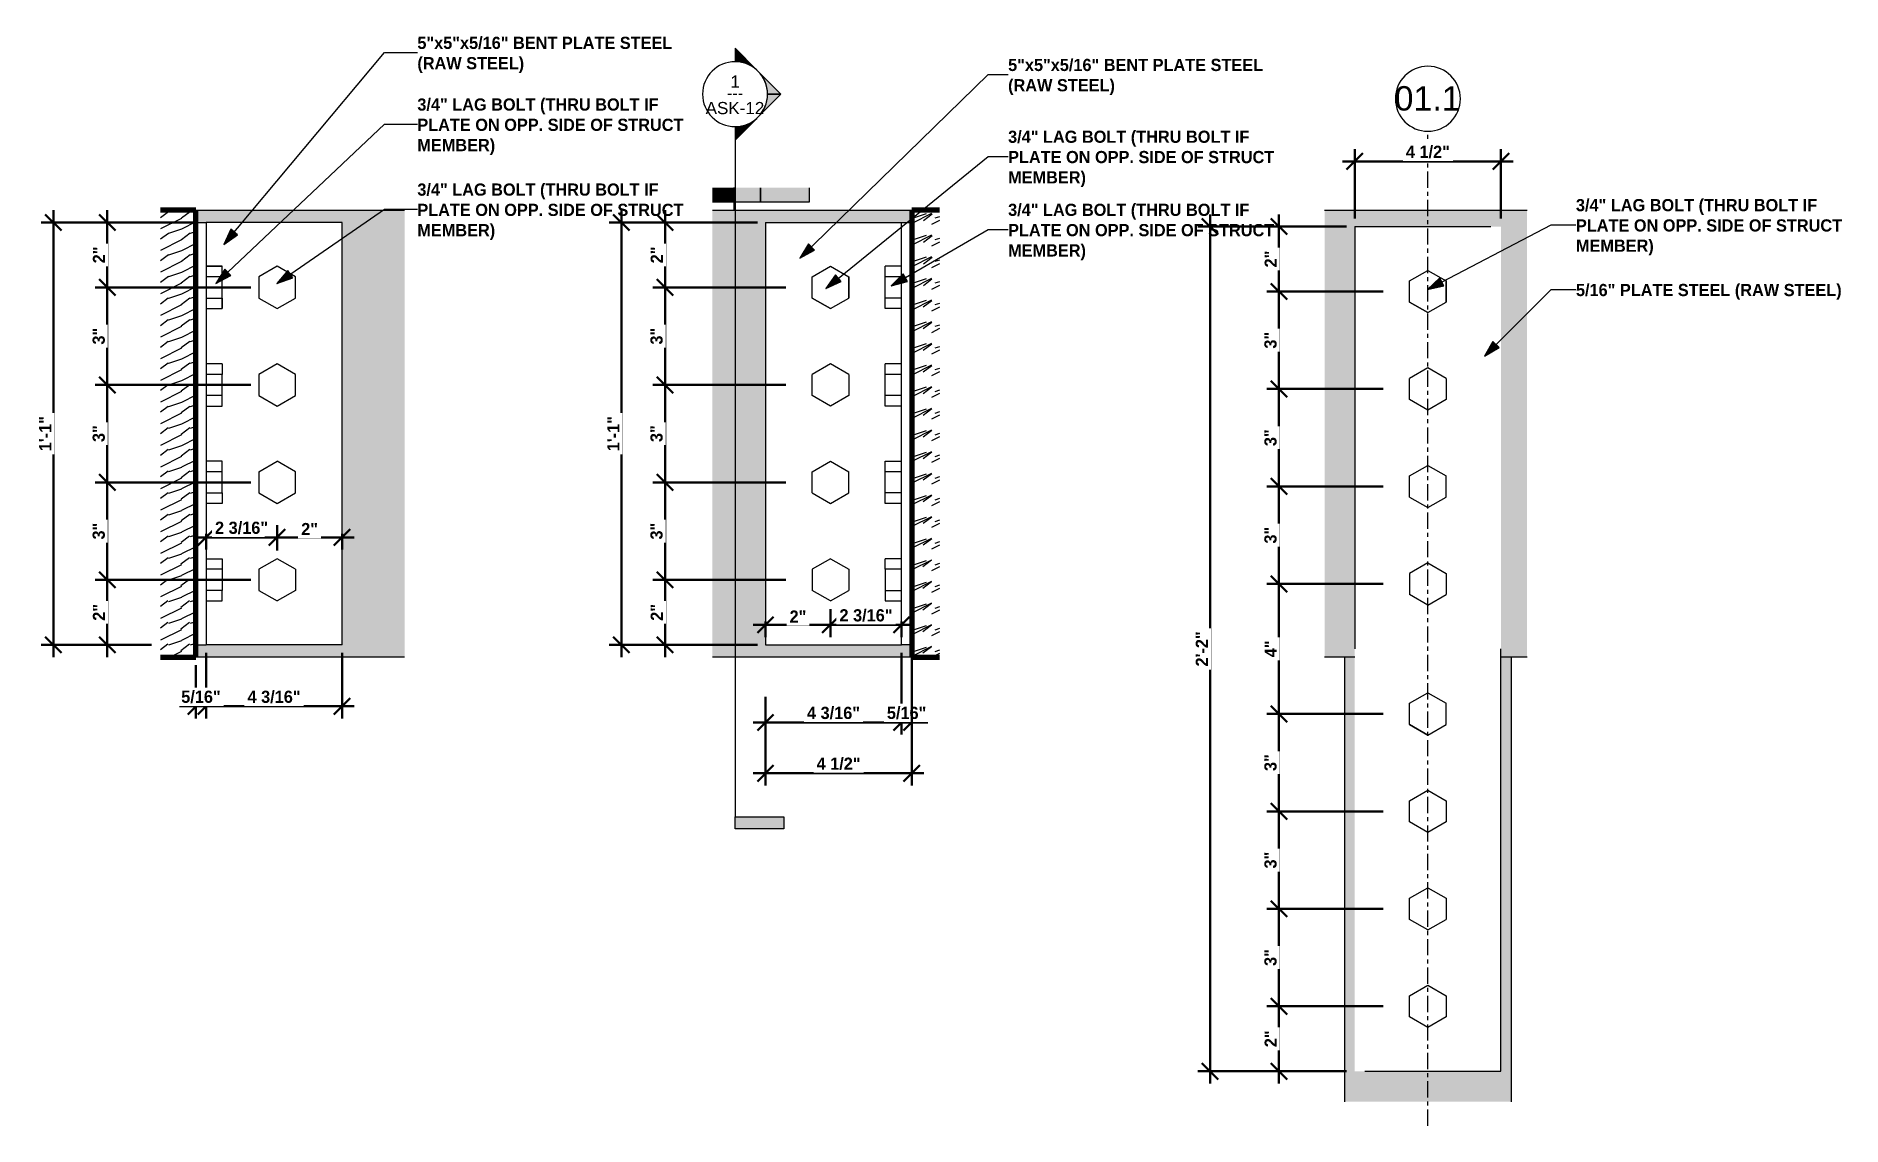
# Model space of a CAD drawing. Header units: inches. Extents: x -8628 to -8572.5, y 220.6 to 254.1.
import ezdxf

# ---------------------------------------------------------------- set-up
doc = ezdxf.new("R2010")
doc.units = ezdxf.units.IN
doc.header["$MEASUREMENT"] = 0
doc.linetypes.add('Grid Line 1_2_', pattern=[0.875, 0.5, -0.125, 0.125, -0.125])
for name, color, linetype, lineweight in [('A-ANNO-DIMS-1', 211, 'Continuous', 30), ('G-ANNO-SYMB', 111, 'Continuous', 9), ('G-ANNO-TEXT', 231, 'Continuous', 9), ('I-WALL', 2, 'Continuous', 18), ('S-BEAM', 12, 'Continuous', 9), ('S-BEAM-1', 63, 'Continuous', 9), ('S-BEAM-2', 12, 'Continuous', 70), ('S-BEAM-3', 193, 'Continuous', 9), ('S-COLS', 52, 'Continuous', 9), ('S-COLS-1', 22, 'Continuous', 9), ('S-FSTN', 2, 'Continuous', 9), ('S-GRID-1', 1, 'Grid Line 1_2_', 9), ('S-GRID-IDEN', 1, 'Continuous', 9)]:
    doc.layers.add(name, color=color, linetype=linetype, lineweight=lineweight)
doc.styles.add('Arial', font='arial.ttf', dxfattribs={"height": 0.375})
doc.styles.add('Arial_1', font='arial.ttf', dxfattribs={"height": 0.75})
doc.styles.add('Century Gothic', font='ufonts.com_century-gothic.ttf', dxfattribs={"height": 0.375})
doc.styles.add('Century Gothic_B', font='GOTHICB.TTF', dxfattribs={"height": 0.375})
doc.dimstyles.new('OD__1_16__Tol__', dxfattribs={"dimscale": 12, "dimtxt": 0.391563, "dimasz": 0.041667, "dimexe": 0.03125, "dimexo": 0.020833, "dimgap": 0.005208, "dimtad": 1, "dimdec": 4, "dimrnd": 0.0625, "dimzin": 3, "dimdsep": 46, "dimlunit": 4, "dimtxsty": 'Century Gothic_B', "dimblk1": 'OBLIQUE', "dimblk2": 'OBLIQUE', "dimsah": 1, "dimcen": 0.09, "dimdle": 0.03125, "dimazin": 0, "dimtfac": 1, "dimtdec": 4, "dimtix": 1, "dimtmove": 0, "dimatfit": 3, "dimfxl": 1, "dimtvp": 1, "dimtfill": 1, "dimfrac": 2, "dimtolj": 1, "dimtzin": 0, "dimlwd": 30, "dimlwe": 30, "dimarcsym": 2})

msp = doc.modelspace()

# ---------------------------------------------------------------- texts
at = {"layer": 'G-ANNO-SYMB', "char_height": 0.375, "attachment_point": 1}
for s, insert, width, style in [('1', (-8606.67673, 252.90179), 0.3535, 'Arial'), ('---', (-8606.7872, 252.54734), 0.643875, 'Century Gothic'), ('ASK-12', (-8607.44209, 252.08361), 2.209375, 'Arial')]:
    msp.add_mtext(s, dxfattribs=dict(at, insert=insert, width=width, style=style))
at = {"layer": 'G-ANNO-TEXT', "char_height": 0.375, "attachment_point": 1, "style": 'Century Gothic_B'}
for s, insert, width in [('5"x5"x5/16" BENT PLATE STEEL', (-8616.3157, 254.09072), 8.824875), ('(RAW STEEL)', (-8616.3157, 253.46572), 3.66125), ('5"x5"x5/16" BENT PLATE STEEL', (-8598.13289, 253.41104), 8.824875), ('(RAW STEEL)', (-8598.13289, 252.78604), 3.66125), ('3/4" LAG BOLT (THRU BOLT IF', (-8616.3157, 252.19334), 8.585), ('PLATE ON OPP. SIDE OF STRUCT', (-8616.3157, 251.56834), 9.41825), ('3/4" LAG BOLT (THRU BOLT IF', (-8598.13289, 251.20119), 8.585), ('MEMBER)', (-8616.3157, 250.94334), 2.840625), ('PLATE ON OPP. SIDE OF STRUCT', (-8598.13289, 250.57619), 9.41825), ('3/4" LAG BOLT (THRU BOLT IF', (-8616.3157, 249.57498), 8.585), ('MEMBER)', (-8598.13289, 249.95119), 2.840625), ('3/4" LAG BOLT (THRU BOLT IF', (-8580.65647, 249.09661), 8.585), ('PLATE ON OPP. SIDE OF STRUCT', (-8616.3157, 248.94998), 9.41825), ('3/4" LAG BOLT (THRU BOLT IF', (-8598.13289, 248.95207), 8.585), ('PLATE ON OPP. SIDE OF STRUCT', (-8580.65647, 248.47161), 9.41825), ('MEMBER)', (-8616.3157, 248.32498), 2.840625), ('PLATE ON OPP. SIDE OF STRUCT', (-8598.13289, 248.32707), 9.41825), ('MEMBER)', (-8598.13289, 247.70207), 2.840625), ('MEMBER)', (-8580.65647, 247.84661), 2.840625), ('5/16" PLATE STEEL (RAW STEEL)', (-8580.65647, 246.48368), 9.102625)]:
    msp.add_mtext(s, dxfattribs=dict(at, insert=insert, width=width))
at = {"layer": 'S-GRID-IDEN', "insert": (-8586.23903, 252.57015), "char_height": 0.75, "width": 2.4745, "attachment_point": 1, "style": 'Arial_1'}
msp.add_mtext('01.1', dxfattribs=at)

# ---------------------------------------------------------------- blocks, each defined once
blk = doc.blocks.new('Dimension Lumber - GLULAM - 5_125 in_ x 13_75 in_-2274259-GLULAM CONNECTION _1_ - VIEW 1')
at = {"layer": 'S-BEAM-1'}
blk.add_hatch(color=256, dxfattribs=at).paths.add_polyline_path([(-8620.632, 235), (-8616.71, 235), (-8616.71, 248.75), (-8623.132, 248.75), (-8623.132, 248.375), (-8618.632, 248.375), (-8618.632, 235.375), (-8623.132, 235.375), (-8623.132, 235), (-8620.773, 235)], flags=0)
at = {"layer": 'S-BEAM'}
for p, q in [((-8623.132, 248.75), (-8616.71, 248.75)), ((-8616.71, 235), (-8623.132, 235))]:
    blk.add_line(p, q, dxfattribs=at)
blk = doc.blocks.new('060523 - W_P_C - Fastenings - Column Base _ Top with X Bracing - Custom - GLULAM CONNECTION _1_-2390692-GLULAM CONNECTION _1_ - VIEW 1')
at = {"layer": 'S-FSTN'}
for p, q in [((-8623.132, 248.375), (-8622.819, 248.375)), ((-8618.632, 248.375), (-8622.819, 248.375)), ((-8622.819, 248.375), (-8622.819, 235.375)), ((-8618.632, 235.375), (-8618.632, 248.375)), ((-8622.819, 247.025), (-8622.319, 247.025)), ((-8622.319, 247.025), (-8622.819, 247.025)), ((-8622.319, 246.7), (-8622.319, 247.025)), ((-8622.319, 246.7), (-8622.319, 247.025)), ((-8620.632, 247.025), (-8621.194, 246.7)), ((-8620.632, 247.025), (-8621.194, 246.7)), ((-8620.069, 246.7), (-8620.632, 247.025)), ((-8620.069, 246.7), (-8620.632, 247.025)), ((-8622.319, 246.7), (-8622.819, 246.7)), ((-8622.319, 246.7), (-8622.819, 246.7)), ((-8622.319, 246.05), (-8622.319, 246.7)), ((-8622.319, 246.05), (-8622.319, 246.7)), ((-8621.194, 246.7), (-8621.194, 246.05)), ((-8621.194, 246.7), (-8621.194, 246.05)), ((-8620.069, 246.05), (-8620.069, 246.7)), ((-8620.069, 246.05), (-8620.069, 246.7)), ((-8622.819, 246.05), (-8622.319, 246.05)), ((-8622.819, 246.05), (-8622.319, 246.05)), ((-8622.819, 245.725), (-8622.319, 245.725)), ((-8622.819, 245.725), (-8622.319, 245.725)), ((-8622.319, 246.05), (-8622.319, 245.725)), ((-8622.319, 245.725), (-8622.319, 246.05)), ((-8621.194, 246.05), (-8620.632, 245.725)), ((-8621.194, 246.05), (-8620.632, 245.725)), ((-8620.632, 245.725), (-8620.069, 246.05)), ((-8620.632, 245.725), (-8620.069, 246.05)), ((-8622.319, 244.025), (-8622.819, 244.025)), ((-8622.319, 244.025), (-8622.319, 243.7)), ((-8620.632, 244.025), (-8621.194, 243.7)), ((-8620.069, 243.7), (-8620.632, 244.025)), ((-8622.319, 243.7), (-8622.819, 243.7)), ((-8622.319, 243.05), (-8622.319, 243.7)), ((-8621.194, 243.7), (-8621.194, 243.05)), ((-8620.069, 243.05), (-8620.069, 243.7)), ((-8622.319, 243.05), (-8622.819, 243.05)), ((-8622.319, 242.725), (-8622.319, 243.05)), ((-8621.194, 243.05), (-8620.632, 242.725)), ((-8620.632, 242.725), (-8620.069, 243.05)), ((-8622.819, 242.725), (-8622.319, 242.725)), ((-8622.319, 241.025), (-8622.819, 241.025)), ((-8622.319, 240.7), (-8622.819, 240.7)), ((-8622.319, 240.7), (-8622.319, 241.025)), ((-8622.319, 240.05), (-8622.319, 240.7)), ((-8621.194, 240.7), (-8620.632, 241.025)), ((-8621.194, 240.7), (-8621.194, 240.05)), ((-8620.069, 240.7), (-8620.632, 241.025)), ((-8620.069, 240.05), (-8620.069, 240.7)), ((-8622.819, 240.05), (-8622.319, 240.05)), ((-8622.319, 239.725), (-8622.819, 239.725)), ((-8622.319, 240.05), (-8622.319, 239.725)), ((-8621.194, 240.05), (-8620.632, 239.725)), ((-8620.632, 239.725), (-8620.069, 240.05)), ((-8622.819, 238.025), (-8622.319, 238.025)), ((-8622.319, 238.025), (-8622.319, 237.7)), ((-8620.632, 238.025), (-8621.194, 237.7)), ((-8620.069, 237.7), (-8620.632, 238.025)), ((-8622.319, 237.7), (-8622.819, 237.7)), ((-8622.319, 237.7), (-8622.319, 237.05)), ((-8621.194, 237.7), (-8621.194, 237.05)), ((-8620.069, 237.7), (-8620.069, 237.05)), ((-8622.319, 237.05), (-8622.819, 237.05)), ((-8622.319, 236.725), (-8622.319, 237.05)), ((-8621.194, 237.05), (-8620.632, 236.725)), ((-8620.069, 237.05), (-8620.632, 236.725)), ((-8622.819, 236.725), (-8622.319, 236.725)), ((-8623.132, 235.375), (-8622.819, 235.375)), ((-8618.632, 235.375), (-8622.819, 235.375))]:
    blk.add_line(p, q, dxfattribs=at)
blk = doc.blocks.new('Dimension Lumber - GLULAM - 5_125 in_ x 13_75 in_-2000024-GLULAM CONNECTION _1_ - VIEW 1')
at = {"layer": 'S-BEAM'}
h = blk.add_hatch(dxfattribs=at)
h.set_pattern_fill('FP_1', color=256, style=0, pattern_type=2)
h.set_pattern_definition([(216.87, (-8637.303, 241.371), (1.9989976, 1.3330036), [0.333, -2.999]), (206.565, (-8636.903, 241.171), (-0.666349, -0.6663477), [0.745, -0.745]), (198.435, (-8636.903, 240.837), (-1.3325832, -0.6666093), [0.421, -1.686])])
h.paths.add_polyline_path([(-8623.132, 235), (-8623.132, 248.75), (-8624.223, 248.75), (-8624.223, 235)], flags=0)
at = {"layer": 'S-BEAM-2'}
for p, q in [((-8623.132, 248.75), (-8624.223, 248.75)), ((-8623.132, 235), (-8623.132, 248.75)), ((-8624.223, 235), (-8623.132, 235))]:
    blk.add_line(p, q, dxfattribs=at)
blk = doc.blocks.new('Dimension Lumber - GLULAM - 5_125 in_ x 13_75 in_-2274259-GLULAM CONNECTION _1_ - VIEW 2')
at = {"layer": 'S-BEAM'}
h = blk.add_hatch(dxfattribs=at)
h.set_pattern_fill('FP_2', color=256, style=0, pattern_type=2)
h.set_pattern_definition([(216.87, (-2614.419, 127.566), (1.99899762, 1.33300357), [0.333, -2.999]), (206.565, (-2614.019, 127.366), (-0.66634885, -0.66634766), [0.745, -0.745]), (198.435, (-2614.019, 127.033), (-1.3325832, -0.66660932), [0.421, -1.686])])
h.paths.add_polyline_path([(-2529.322, 235), (-2529.322, 248.75), (-2530.18, 248.75), (-2530.18, 235)], flags=0)
at = {"layer": 'S-BEAM-2'}
for p, q in [((-2529.322, 248.75), (-2530.18, 248.75)), ((-2530.18, 248.75), (-2530.18, 235)), ((-2530.18, 235), (-2529.322, 235))]:
    blk.add_line(p, q, dxfattribs=at)
blk = doc.blocks.new('Truss - Truss-2014843-GLULAM CONNECTION _1_ - VIEW 2')
at = {"layer": 'S-BEAM-3'}
for points in [[(-2536.311, 249), (-2535.649, 249), (-2535.649, 249.446), (-2536.311, 249.446)], [(-2535.649, 249), (-2534.837, 249), (-2534.837, 249.446), (-2535.649, 249.446)], [(-2534.837, 249), (-2533.337, 249), (-2533.337, 249.446), (-2534.837, 249.446), (-2534.837, 249.38)]]:
    blk.add_hatch(color=256, dxfattribs=at).paths.add_polyline_path(points, flags=0)
at = {"layer": 'S-BEAM'}
for p, q in [((-2535.649, 249), (-2536.311, 249)), ((-2534.837, 249), (-2535.649, 249)), ((-2534.837, 249), (-2534.837, 249.446)), ((-2534.837, 249.446), (-2534.837, 249)), ((-2533.337, 249), (-2534.837, 249)), ((-2533.337, 249.446), (-2533.337, 249))]:
    blk.add_line(p, q, dxfattribs=at)
blk = doc.blocks.new('060523 - W_P_C - Fastenings - Column Base _ Top with X Bracing - Custom - GLULAM CONNECTION _1_-2390692-GLULAM CONNECTION _1_ - VIEW 2')
at = {"layer": 'S-FSTN'}
for p, q in [((-2534.68, 248.375), (-2534.68, 235.375)), ((-2534.68, 248.375), (-2530.493, 248.375)), ((-2530.493, 235.375), (-2530.493, 248.375)), ((-2530.493, 248.375), (-2530.18, 248.375)), ((-2533.243, 246.7), (-2532.68, 247.025)), ((-2533.243, 246.7), (-2532.68, 247.025)), ((-2532.68, 247.025), (-2532.118, 246.7)), ((-2532.68, 247.025), (-2532.118, 246.7)), ((-2530.993, 246.7), (-2530.993, 247.025)), ((-2530.493, 247.025), (-2530.993, 247.025)), ((-2530.993, 246.7), (-2530.993, 247.025)), ((-2530.493, 247.025), (-2530.993, 247.025)), ((-2533.243, 246.05), (-2533.243, 246.7)), ((-2533.243, 246.05), (-2533.243, 246.7)), ((-2532.118, 246.05), (-2532.118, 246.7)), ((-2532.118, 246.7), (-2532.118, 246.05)), ((-2530.993, 246.05), (-2530.993, 246.7)), ((-2530.493, 246.7), (-2530.993, 246.7)), ((-2530.993, 246.05), (-2530.993, 246.7)), ((-2530.493, 246.7), (-2530.993, 246.7)), ((-2533.243, 246.05), (-2532.68, 245.725)), ((-2532.68, 245.725), (-2533.243, 246.05)), ((-2532.68, 245.725), (-2532.118, 246.05)), ((-2532.68, 245.725), (-2532.118, 246.05)), ((-2530.993, 245.725), (-2530.993, 246.05)), ((-2530.493, 246.05), (-2530.993, 246.05)), ((-2530.993, 245.725), (-2530.993, 246.05)), ((-2530.493, 246.05), (-2530.993, 246.05)), ((-2530.493, 245.725), (-2530.993, 245.725)), ((-2530.493, 245.725), (-2530.993, 245.725)), ((-2532.68, 244.025), (-2533.243, 243.7)), ((-2532.118, 243.7), (-2532.68, 244.025)), ((-2530.993, 243.7), (-2530.993, 244.025)), ((-2530.493, 244.025), (-2530.993, 244.025)), ((-2533.243, 243.05), (-2533.243, 243.7)), ((-2532.118, 243.7), (-2532.118, 243.05)), ((-2530.993, 243.05), (-2530.993, 243.7)), ((-2530.493, 243.7), (-2530.993, 243.7)), ((-2532.68, 242.725), (-2533.243, 243.05)), ((-2532.118, 243.05), (-2532.68, 242.725)), ((-2530.993, 242.725), (-2530.993, 243.05)), ((-2530.493, 243.05), (-2530.993, 243.05)), ((-2530.493, 242.725), (-2530.993, 242.725)), ((-2533.243, 240.7), (-2532.68, 241.025)), ((-2533.243, 240.05), (-2533.243, 240.7)), ((-2532.68, 241.025), (-2532.118, 240.7)), ((-2532.118, 240.05), (-2532.118, 240.7)), ((-2530.993, 241.025), (-2530.493, 241.025)), ((-2530.993, 240.7), (-2530.993, 241.025)), ((-2530.993, 240.05), (-2530.993, 240.7)), ((-2530.493, 240.7), (-2530.993, 240.7)), ((-2533.243, 240.05), (-2532.68, 239.725)), ((-2532.68, 239.725), (-2532.118, 240.05)), ((-2530.993, 239.725), (-2530.993, 240.05)), ((-2530.493, 240.05), (-2530.993, 240.05)), ((-2530.493, 239.725), (-2530.993, 239.725)), ((-2532.68, 238.025), (-2533.243, 237.7)), ((-2532.68, 238.025), (-2532.118, 237.7)), ((-2530.993, 237.7), (-2530.993, 238.025)), ((-2530.493, 238.025), (-2530.993, 238.025)), ((-2533.243, 237.7), (-2533.243, 237.05)), ((-2532.118, 237.7), (-2532.118, 237.05)), ((-2530.993, 237.7), (-2530.993, 237.05)), ((-2530.493, 237.7), (-2530.993, 237.7)), ((-2532.68, 236.725), (-2533.243, 237.05)), ((-2532.68, 236.725), (-2532.118, 237.05)), ((-2530.993, 237.05), (-2530.493, 237.05)), ((-2530.993, 237.05), (-2530.993, 236.725)), ((-2530.993, 236.725), (-2530.493, 236.725)), ((-2534.68, 235.375), (-2530.493, 235.375)), ((-2530.18, 235.375), (-2530.493, 235.375))]:
    blk.add_line(p, q, dxfattribs=at)
blk = doc.blocks.new('Dimension Lumber - GLULAM - 5_125 in_ x 13_75 in_-2000024-GLULAM CONNECTION _1_ - VIEW 2')
at = {"layer": 'S-BEAM-1'}
blk.add_hatch(color=256, dxfattribs=at).paths.add_polyline_path([(-2536.311, 235), (-2530.18, 235), (-2530.18, 235.375), (-2534.68, 235.375), (-2534.68, 248.375), (-2530.18, 248.375), (-2530.18, 248.75), (-2536.311, 248.75), (-2536.311, 235.375)], flags=0)
at = {"layer": 'S-BEAM'}
for p, q in [((-2536.311, 248.75), (-2535.649, 248.75)), ((-2535.649, 248.75), (-2530.18, 248.75)), ((-2530.18, 235), (-2536.311, 235))]:
    blk.add_line(p, q, dxfattribs=at)
blk = doc.blocks.new('Dimension Lumber - GLULAM - 5_125 in_ x 13_75 in_-2000024-GLULAM CONNECTION _2_ - VIEW 1')
at = {"layer": 'S-BEAM-1'}
blk.add_hatch(color=256, dxfattribs=at).paths.add_polyline_path([(-2624.238, 235), (-2624.149, 235), (-2624.149, 248.25), (-2619.649, 248.25), (-2619.649, 235), (-2618.845, 235), (-2618.845, 248.75), (-2625.078, 248.75), (-2625.078, 235), (-2624.35, 235)], flags=0)
at = {"layer": 'S-BEAM'}
for p, q in [((-2625.078, 248.75), (-2618.845, 248.75)), ((-2624.149, 235), (-2625.078, 235)), ((-2618.845, 235), (-2619.649, 235))]:
    blk.add_line(p, q, dxfattribs=at)
blk = doc.blocks.new('060523 - W_P_C - Fastenings - Column Base _ Top with X Bracing - Custom - GLULAM CONNECTION _2_-2390693-GLULAM CONNECTION _2_ - VIEW 1')
at = {"layer": 'S-FSTN'}
for p, q in [((-2624.149, 248.25), (-2624.149, 235.25)), ((-2624.149, 248.25), (-2619.962, 248.25)), ((-2622.462, 246.575), (-2621.899, 246.9)), ((-2622.462, 246.575), (-2621.899, 246.9)), ((-2621.899, 246.9), (-2621.337, 246.575)), ((-2621.899, 246.9), (-2621.337, 246.575)), ((-2622.462, 245.925), (-2622.462, 246.575)), ((-2622.462, 245.925), (-2622.462, 246.575)), ((-2621.337, 245.925), (-2621.337, 246.575)), ((-2621.337, 246.575), (-2621.337, 245.925)), ((-2622.462, 245.925), (-2621.899, 245.6)), ((-2621.899, 245.6), (-2622.462, 245.925)), ((-2621.899, 245.6), (-2621.337, 245.925)), ((-2621.899, 245.6), (-2621.337, 245.925)), ((-2621.899, 243.9), (-2622.462, 243.575)), ((-2622.462, 242.925), (-2622.462, 243.575)), ((-2621.337, 243.575), (-2621.899, 243.9)), ((-2621.337, 243.575), (-2621.337, 242.925)), ((-2621.899, 242.6), (-2622.462, 242.925)), ((-2621.337, 242.925), (-2621.899, 242.6)), ((-2622.462, 240.575), (-2621.899, 240.9)), ((-2621.899, 240.9), (-2621.337, 240.575)), ((-2622.462, 239.925), (-2622.462, 240.575)), ((-2621.337, 239.925), (-2621.337, 240.575)), ((-2622.462, 239.925), (-2621.899, 239.6)), ((-2621.899, 239.6), (-2621.337, 239.925)), ((-2621.899, 237.9), (-2622.462, 237.575)), ((-2621.899, 237.9), (-2621.337, 237.575)), ((-2622.462, 237.575), (-2622.462, 236.925)), ((-2621.337, 237.575), (-2621.337, 236.925)), ((-2621.899, 236.6), (-2622.462, 236.925)), ((-2621.899, 236.6), (-2621.337, 236.925)), ((-2619.649, 222.25), (-2619.649, 235.25)), ((-2622.462, 233.575), (-2621.899, 233.9)), ((-2622.462, 233.575), (-2621.899, 233.9)), ((-2622.462, 232.925), (-2622.462, 233.575)), ((-2622.462, 232.925), (-2622.462, 233.575)), ((-2621.899, 233.9), (-2621.337, 233.575)), ((-2621.899, 233.9), (-2621.337, 233.575)), ((-2621.337, 232.925), (-2621.337, 233.575)), ((-2621.337, 232.925), (-2621.337, 233.575)), ((-2622.462, 232.925), (-2621.899, 232.6)), ((-2621.899, 232.6), (-2622.462, 232.925)), ((-2621.899, 232.6), (-2621.337, 232.925)), ((-2621.899, 232.6), (-2621.337, 232.925)), ((-2622.462, 230.575), (-2621.899, 230.9)), ((-2621.899, 230.9), (-2621.337, 230.575)), ((-2622.462, 229.925), (-2622.462, 230.575)), ((-2621.337, 230.575), (-2621.337, 229.925)), ((-2621.899, 229.6), (-2622.462, 229.925)), ((-2621.337, 229.925), (-2621.899, 229.6)), ((-2622.462, 227.575), (-2621.899, 227.9)), ((-2621.899, 227.9), (-2621.337, 227.575)), ((-2622.462, 226.925), (-2622.462, 227.575)), ((-2621.337, 227.575), (-2621.337, 226.925)), ((-2621.899, 226.6), (-2622.462, 226.925)), ((-2621.899, 226.6), (-2621.337, 226.925)), ((-2622.462, 224.575), (-2621.899, 224.9)), ((-2622.462, 223.925), (-2622.462, 224.575)), ((-2621.899, 224.9), (-2621.337, 224.575)), ((-2621.337, 224.575), (-2621.337, 223.925)), ((-2621.899, 223.6), (-2622.462, 223.925)), ((-2621.337, 223.925), (-2621.899, 223.6)), ((-2623.837, 222.25), (-2619.649, 222.25))]:
    blk.add_line(p, q, dxfattribs=at)
blk = doc.blocks.new('_Oblique')
at = {"color": 0, "linetype": 'ByBlock', "lineweight": -2}
blk.add_line((-0.5, -0.5), (0.5, 0.5), dxfattribs=at)
blk = doc.blocks.new('DIMBLOCK1-GLULAM CONNECTION _1_ - VIEW 1')
at = {"layer": 'A-ANNO-DIMS-1', "color": 0, "lineweight": 30, "transparency": 16777216}
for p, q in [((-8622.819, 235.125), (-8622.819, 233.109)), ((-8618.632, 235.125), (-8618.632, 233.109)), ((-8618.257, 233.484), (-8623.194, 233.484))]:
    blk.add_line(p, q, dxfattribs=at)
at = {"layer": 'Defpoints', "color": 0, "transparency": 16777216}
for p in [(-8622.819, 235.375), (-8618.632, 235.375), (-8622.819, 233.484)]:
    blk.add_point(p, dxfattribs=at)
at = {"layer": 'A-ANNO-DIMS-1', "color": 0, "lineweight": 30, "transparency": 16777216, "xscale": 0.4999999999999999, "yscale": 0.4999999999999999, "zscale": 0.4999999999999999, "rotation": 180}
blk.add_blockref('_Oblique', (-8622.819, 233.484), dxfattribs=at)
at = {"layer": 'A-ANNO-DIMS-1', "color": 0, "lineweight": 30, "transparency": 16777216, "xscale": 0.4999999999999999, "yscale": 0.4999999999999999, "zscale": 0.4999999999999999}
blk.add_blockref('_Oblique', (-8618.632, 233.484), dxfattribs=at)
at = {"layer": 'A-ANNO-DIMS-1', "color": 0, "transparency": 16777216, "insert": (-8620.726, 233.772), "char_height": 0.375, "attachment_point": 5, "style": 'Century Gothic_B', "bg_fill": 3, "box_fill_scale": 1.25, "bg_fill_color": 256, "bg_fill_true_color": 13158600, "bg_fill_transparency": 0}
blk.add_mtext('\\A1;4 3/16"', dxfattribs=at)
blk = doc.blocks.new('DIMBLOCK2-GLULAM CONNECTION _1_ - VIEW 1')
at = {"layer": 'A-ANNO-DIMS-1', "color": 0, "lineweight": 30, "transparency": 16777216}
for p, q in [((-8622.819, 235.125), (-8622.819, 233.109)), ((-8623.132, 234.75), (-8623.132, 233.109)), ((-8623.132, 233.484), (-8623.632, 233.484)), ((-8622.819, 233.484), (-8623.132, 233.484)), ((-8622.819, 233.484), (-8622.319, 233.484))]:
    blk.add_line(p, q, dxfattribs=at)
at = {"layer": 'Defpoints', "color": 0, "transparency": 16777216}
for p in [(-8622.819, 235.375), (-8623.132, 235)]:
    blk.add_point(p, dxfattribs=at)
at = {"layer": 'A-ANNO-DIMS-1', "color": 0, "lineweight": 30, "transparency": 16777216, "xscale": 0.4999999999999999, "yscale": 0.4999999999999999, "zscale": 0.4999999999999999}
blk.add_blockref('_Oblique', (-8623.132, 233.484), dxfattribs=at)
at = {"layer": 'A-ANNO-DIMS-1', "color": 0, "lineweight": 30, "transparency": 16777216, "xscale": 0.4999999999999999, "yscale": 0.4999999999999999, "zscale": 0.4999999999999999, "rotation": 180}
blk.add_blockref('_Oblique', (-8622.819, 233.484), dxfattribs=at)
at = {"layer": 'A-ANNO-DIMS-1', "color": 0, "transparency": 16777216, "insert": (-8622.976, 233.772), "char_height": 0.375, "attachment_point": 5, "style": 'Century Gothic_B', "bg_fill": 3, "box_fill_scale": 1.25, "bg_fill_color": 256, "bg_fill_true_color": 13158600, "bg_fill_transparency": 0}
blk.add_mtext('\\A1;5/16"', dxfattribs=at)
at = {"layer": 'Defpoints', "color": 0, "transparency": 16777216}
blk.add_point((-8623.132, 233.484), dxfattribs=at)
blk = doc.blocks.new('DIMBLOCK3-GLULAM CONNECTION _1_ - VIEW 1')
at = {"layer": 'A-ANNO-DIMS-1', "color": 0, "lineweight": 30, "transparency": 16777216}
for p, q in [((-8621.444, 237.375), (-8626.236, 237.375)), ((-8625.861, 235), (-8625.861, 237.75)), ((-8624.503, 235.375), (-8626.236, 235.375))]:
    blk.add_line(p, q, dxfattribs=at)
at = {"layer": 'Defpoints', "color": 0, "transparency": 16777216}
for p in [(-8625.861, 237.375), (-8621.194, 237.375), (-8624.253, 235.375)]:
    blk.add_point(p, dxfattribs=at)
at = {"layer": 'A-ANNO-DIMS-1', "color": 0, "lineweight": 30, "transparency": 16777216, "xscale": 0.4999999999999999, "yscale": 0.4999999999999999, "zscale": 0.4999999999999999}
for p, rotation in [((-8625.861, 237.375), 90), ((-8625.861, 235.375), 270)]:
    blk.add_blockref('_Oblique', p, dxfattribs=dict(at, rotation=rotation))
at = {"layer": 'A-ANNO-DIMS-1', "color": 0, "transparency": 16777216, "insert": (-8626.116, 236.375), "char_height": 0.375, "attachment_point": 5, "rotation": 90, "style": 'Century Gothic_B', "bg_fill": 3, "box_fill_scale": 1.25, "bg_fill_color": 256, "bg_fill_true_color": 13158600, "bg_fill_transparency": 0}
blk.add_mtext('\\A1;2"', dxfattribs=at)
blk = doc.blocks.new('DIMBLOCK4-GLULAM CONNECTION _1_ - VIEW 1')
at = {"layer": 'A-ANNO-DIMS-1', "color": 0, "lineweight": 30, "transparency": 16777216}
for p, q in [((-8625.861, 237), (-8625.861, 240.75)), ((-8621.444, 240.375), (-8626.236, 240.375)), ((-8621.444, 237.375), (-8626.236, 237.375))]:
    blk.add_line(p, q, dxfattribs=at)
at = {"layer": 'Defpoints', "color": 0, "transparency": 16777216}
for p in [(-8625.861, 240.375), (-8621.194, 240.375), (-8621.194, 237.375)]:
    blk.add_point(p, dxfattribs=at)
at = {"layer": 'A-ANNO-DIMS-1', "color": 0, "lineweight": 30, "transparency": 16777216, "xscale": 0.4999999999999999, "yscale": 0.4999999999999999, "zscale": 0.4999999999999999}
for p, rotation in [((-8625.861, 240.375), 90), ((-8625.861, 237.375), 270)]:
    blk.add_blockref('_Oblique', p, dxfattribs=dict(at, rotation=rotation))
at = {"layer": 'A-ANNO-DIMS-1', "color": 0, "transparency": 16777216, "insert": (-8626.121, 238.875), "char_height": 0.375, "attachment_point": 5, "rotation": 90, "style": 'Century Gothic_B', "bg_fill": 3, "box_fill_scale": 1.25, "bg_fill_color": 256, "bg_fill_true_color": 13158600, "bg_fill_transparency": 0}
blk.add_mtext('\\A1;3"', dxfattribs=at)
blk = doc.blocks.new('DIMBLOCK5-GLULAM CONNECTION _1_ - VIEW 1')
at = {"layer": 'A-ANNO-DIMS-1', "color": 0, "lineweight": 30, "transparency": 16777216}
for p, q in [((-8625.861, 240), (-8625.861, 243.75)), ((-8621.444, 243.375), (-8626.236, 243.375)), ((-8621.444, 240.375), (-8626.236, 240.375))]:
    blk.add_line(p, q, dxfattribs=at)
at = {"layer": 'Defpoints', "color": 0, "transparency": 16777216}
for p in [(-8625.861, 243.375), (-8621.194, 243.375), (-8621.194, 240.375)]:
    blk.add_point(p, dxfattribs=at)
at = {"layer": 'A-ANNO-DIMS-1', "color": 0, "lineweight": 30, "transparency": 16777216, "xscale": 0.4999999999999999, "yscale": 0.4999999999999999, "zscale": 0.4999999999999999}
for p, rotation in [((-8625.861, 243.375), 90), ((-8625.861, 240.375), 270)]:
    blk.add_blockref('_Oblique', p, dxfattribs=dict(at, rotation=rotation))
at = {"layer": 'A-ANNO-DIMS-1', "color": 0, "transparency": 16777216, "insert": (-8626.121, 241.875), "char_height": 0.375, "attachment_point": 5, "rotation": 90, "style": 'Century Gothic_B', "bg_fill": 3, "box_fill_scale": 1.25, "bg_fill_color": 256, "bg_fill_true_color": 13158600, "bg_fill_transparency": 0}
blk.add_mtext('\\A1;3"', dxfattribs=at)
blk = doc.blocks.new('DIMBLOCK6-GLULAM CONNECTION _1_ - VIEW 1')
at = {"layer": 'A-ANNO-DIMS-1', "color": 0, "lineweight": 30, "transparency": 16777216}
for p, q in [((-8621.444, 246.375), (-8626.236, 246.375)), ((-8625.861, 243), (-8625.861, 246.75)), ((-8621.444, 243.375), (-8626.236, 243.375))]:
    blk.add_line(p, q, dxfattribs=at)
at = {"layer": 'Defpoints', "color": 0, "transparency": 16777216}
for p in [(-8625.861, 246.375), (-8621.194, 246.375), (-8621.194, 243.375)]:
    blk.add_point(p, dxfattribs=at)
at = {"layer": 'A-ANNO-DIMS-1', "color": 0, "lineweight": 30, "transparency": 16777216, "xscale": 0.4999999999999999, "yscale": 0.4999999999999999, "zscale": 0.4999999999999999}
for p, rotation in [((-8625.861, 246.375), 90), ((-8625.861, 243.375), 270)]:
    blk.add_blockref('_Oblique', p, dxfattribs=dict(at, rotation=rotation))
at = {"layer": 'A-ANNO-DIMS-1', "color": 0, "transparency": 16777216, "insert": (-8626.121, 244.875), "char_height": 0.375, "attachment_point": 5, "rotation": 90, "style": 'Century Gothic_B', "bg_fill": 3, "box_fill_scale": 1.25, "bg_fill_color": 256, "bg_fill_true_color": 13158600, "bg_fill_transparency": 0}
blk.add_mtext('\\A1;3"', dxfattribs=at)
blk = doc.blocks.new('DIMBLOCK7-GLULAM CONNECTION _1_ - VIEW 1')
at = {"layer": 'A-ANNO-DIMS-1', "color": 0, "lineweight": 30, "transparency": 16777216}
for p, q in [((-8625.861, 246), (-8625.861, 248.75)), ((-8623.069, 248.375), (-8626.236, 248.375)), ((-8621.444, 246.375), (-8626.236, 246.375))]:
    blk.add_line(p, q, dxfattribs=at)
at = {"layer": 'Defpoints', "color": 0, "transparency": 16777216}
for p in [(-8625.861, 248.375), (-8622.819, 248.375), (-8621.194, 246.375)]:
    blk.add_point(p, dxfattribs=at)
at = {"layer": 'A-ANNO-DIMS-1', "color": 0, "lineweight": 30, "transparency": 16777216, "xscale": 0.4999999999999999, "yscale": 0.4999999999999999, "zscale": 0.4999999999999999}
for p, rotation in [((-8625.861, 248.375), 90), ((-8625.861, 246.375), 270)]:
    blk.add_blockref('_Oblique', p, dxfattribs=dict(at, rotation=rotation))
at = {"layer": 'A-ANNO-DIMS-1', "color": 0, "transparency": 16777216, "insert": (-8626.116, 247.375), "char_height": 0.375, "attachment_point": 5, "rotation": 90, "style": 'Century Gothic_B', "bg_fill": 3, "box_fill_scale": 1.25, "bg_fill_color": 256, "bg_fill_true_color": 13158600, "bg_fill_transparency": 0}
blk.add_mtext('\\A1;2"', dxfattribs=at)
blk = doc.blocks.new('DIMBLOCK8-GLULAM CONNECTION _1_ - VIEW 1')
at = {"layer": 'A-ANNO-DIMS-1', "color": 0, "lineweight": 30, "transparency": 16777216}
for p, q in [((-8627.518, 235), (-8627.518, 248.75)), ((-8623.069, 248.375), (-8627.893, 248.375)), ((-8624.503, 235.375), (-8627.893, 235.375))]:
    blk.add_line(p, q, dxfattribs=at)
at = {"layer": 'Defpoints', "color": 0, "transparency": 16777216}
for p in [(-8627.518, 248.375), (-8622.819, 248.375), (-8624.253, 235.375)]:
    blk.add_point(p, dxfattribs=at)
at = {"layer": 'A-ANNO-DIMS-1', "color": 0, "lineweight": 30, "transparency": 16777216, "xscale": 0.4999999999999999, "yscale": 0.4999999999999999, "zscale": 0.4999999999999999}
for p, rotation in [((-8627.518, 248.375), 90), ((-8627.518, 235.375), 270)]:
    blk.add_blockref('_Oblique', p, dxfattribs=dict(at, rotation=rotation))
at = {"layer": 'A-ANNO-DIMS-1', "color": 0, "transparency": 16777216, "insert": (-8627.768, 241.875), "char_height": 0.375, "attachment_point": 5, "rotation": 90, "style": 'Century Gothic_B', "bg_fill": 3, "box_fill_scale": 1.25, "bg_fill_color": 256, "bg_fill_true_color": 13158600, "bg_fill_transparency": 0}
blk.add_mtext('\\A1;1\'-1"', dxfattribs=at)
blk = doc.blocks.new('DIMBLOCK9-GLULAM CONNECTION _1_ - VIEW 1')
at = {"layer": 'A-ANNO-DIMS-1', "color": 0, "lineweight": 30, "transparency": 16777216}
for p, q in [((-8620.632, 238.275), (-8620.632, 239.059)), ((-8623.194, 238.684), (-8620.257, 238.684)), ((-8622.819, 238.788), (-8622.819, 238.309))]:
    blk.add_line(p, q, dxfattribs=at)
at = {"layer": 'Defpoints', "color": 0, "transparency": 16777216}
blk.add_point((-8620.632, 238.025), dxfattribs=at)
at = {"layer": 'A-ANNO-DIMS-1', "color": 0, "lineweight": 30, "transparency": 16777216, "xscale": 0.4999999999999999, "yscale": 0.4999999999999999, "zscale": 0.4999999999999999, "rotation": 180}
blk.add_blockref('_Oblique', (-8622.819, 238.684), dxfattribs=at)
at = {"layer": 'A-ANNO-DIMS-1', "color": 0, "lineweight": 30, "transparency": 16777216, "xscale": 0.4999999999999999, "yscale": 0.4999999999999999, "zscale": 0.4999999999999999}
blk.add_blockref('_Oblique', (-8620.632, 238.684), dxfattribs=at)
at = {"layer": 'A-ANNO-DIMS-1', "color": 0, "transparency": 16777216, "insert": (-8621.726, 238.973), "char_height": 0.375, "attachment_point": 5, "style": 'Century Gothic_B', "bg_fill": 3, "box_fill_scale": 1.25, "bg_fill_color": 256, "bg_fill_true_color": 13158600, "bg_fill_transparency": 0}
blk.add_mtext('\\A1;2 3/16"', dxfattribs=at)
at = {"layer": 'Defpoints', "color": 0, "transparency": 16777216}
for p in [(-8622.819, 239.038), (-8620.632, 238.684)]:
    blk.add_point(p, dxfattribs=at)
blk = doc.blocks.new('DIMBLOCK10-GLULAM CONNECTION _1_ - VIEW 1')
at = {"layer": 'A-ANNO-DIMS-1', "color": 0, "lineweight": 30, "transparency": 16777216}
for p, q in [((-8620.632, 238.275), (-8620.632, 239.059)), ((-8621.007, 238.684), (-8618.257, 238.684)), ((-8618.632, 238.788), (-8618.632, 238.309))]:
    blk.add_line(p, q, dxfattribs=at)
at = {"layer": 'Defpoints', "color": 0, "transparency": 16777216}
for p in [(-8618.632, 239.038), (-8618.632, 238.684), (-8620.632, 238.025)]:
    blk.add_point(p, dxfattribs=at)
at = {"layer": 'A-ANNO-DIMS-1', "color": 0, "lineweight": 30, "transparency": 16777216, "xscale": 0.4999999999999999, "yscale": 0.4999999999999999, "zscale": 0.4999999999999999, "rotation": 180}
blk.add_blockref('_Oblique', (-8620.632, 238.684), dxfattribs=at)
at = {"layer": 'A-ANNO-DIMS-1', "color": 0, "lineweight": 30, "transparency": 16777216, "xscale": 0.4999999999999999, "yscale": 0.4999999999999999, "zscale": 0.4999999999999999}
blk.add_blockref('_Oblique', (-8618.632, 238.684), dxfattribs=at)
at = {"layer": 'A-ANNO-DIMS-1', "color": 0, "transparency": 16777216, "insert": (-8619.632, 238.939), "char_height": 0.375, "attachment_point": 5, "style": 'Century Gothic_B', "bg_fill": 3, "box_fill_scale": 1.25, "bg_fill_color": 256, "bg_fill_true_color": 13158600, "bg_fill_transparency": 0}
blk.add_mtext('\\A1;2"', dxfattribs=at)
blk = doc.blocks.new('DIMBLOCK11-GLULAM CONNECTION _1_ - VIEW 2')
at = {"layer": 'A-ANNO-DIMS-1', "color": 0, "lineweight": 30, "transparency": 16777216}
for p, q in [((-8604.976, 237.375), (-8609.068, 237.375)), ((-8608.693, 235), (-8608.693, 237.75)), ((-8605.851, 235.375), (-8609.068, 235.375))]:
    blk.add_line(p, q, dxfattribs=at)
at = {"layer": 'Defpoints', "color": 0, "transparency": 16777216}
for p in [(-8608.693, 237.375), (-8604.726, 237.375), (-8605.601, 235.375)]:
    blk.add_point(p, dxfattribs=at)
at = {"layer": 'A-ANNO-DIMS-1', "color": 0, "lineweight": 30, "transparency": 16777216, "xscale": 0.4999999999999999, "yscale": 0.4999999999999999, "zscale": 0.4999999999999999}
for p, rotation in [((-8608.693, 237.375), 90), ((-8608.693, 235.375), 270)]:
    blk.add_blockref('_Oblique', p, dxfattribs=dict(at, rotation=rotation))
at = {"layer": 'A-ANNO-DIMS-1', "color": 0, "transparency": 16777216, "insert": (-8608.947, 236.375), "char_height": 0.375, "attachment_point": 5, "rotation": 90, "style": 'Century Gothic_B', "bg_fill": 3, "box_fill_scale": 1.25, "bg_fill_color": 256, "bg_fill_true_color": 13158600, "bg_fill_transparency": 0}
blk.add_mtext('\\A1;2"', dxfattribs=at)
blk = doc.blocks.new('DIMBLOCK12-GLULAM CONNECTION _1_ - VIEW 2')
at = {"layer": 'A-ANNO-DIMS-1', "color": 0, "lineweight": 30, "transparency": 16777216}
for p, q in [((-8608.693, 237), (-8608.693, 240.75)), ((-8604.976, 240.375), (-8609.068, 240.375)), ((-8604.976, 237.375), (-8609.068, 237.375))]:
    blk.add_line(p, q, dxfattribs=at)
at = {"layer": 'Defpoints', "color": 0, "transparency": 16777216}
for p in [(-8608.693, 240.375), (-8604.726, 240.375), (-8604.726, 237.375)]:
    blk.add_point(p, dxfattribs=at)
at = {"layer": 'A-ANNO-DIMS-1', "color": 0, "lineweight": 30, "transparency": 16777216, "xscale": 0.4999999999999999, "yscale": 0.4999999999999999, "zscale": 0.4999999999999999}
for p, rotation in [((-8608.693, 240.375), 90), ((-8608.693, 237.375), 270)]:
    blk.add_blockref('_Oblique', p, dxfattribs=dict(at, rotation=rotation))
at = {"layer": 'A-ANNO-DIMS-1', "color": 0, "transparency": 16777216, "insert": (-8608.952, 238.875), "char_height": 0.375, "attachment_point": 5, "rotation": 90, "style": 'Century Gothic_B', "bg_fill": 3, "box_fill_scale": 1.25, "bg_fill_color": 256, "bg_fill_true_color": 13158600, "bg_fill_transparency": 0}
blk.add_mtext('\\A1;3"', dxfattribs=at)
blk = doc.blocks.new('DIMBLOCK13-GLULAM CONNECTION _1_ - VIEW 2')
at = {"layer": 'A-ANNO-DIMS-1', "color": 0, "lineweight": 30, "transparency": 16777216}
for p, q in [((-8608.693, 240), (-8608.693, 243.75)), ((-8604.976, 243.375), (-8609.068, 243.375)), ((-8604.976, 240.375), (-8609.068, 240.375))]:
    blk.add_line(p, q, dxfattribs=at)
at = {"layer": 'Defpoints', "color": 0, "transparency": 16777216}
for p in [(-8608.693, 243.375), (-8604.726, 243.375), (-8604.726, 240.375)]:
    blk.add_point(p, dxfattribs=at)
at = {"layer": 'A-ANNO-DIMS-1', "color": 0, "lineweight": 30, "transparency": 16777216, "xscale": 0.4999999999999999, "yscale": 0.4999999999999999, "zscale": 0.4999999999999999}
for p, rotation in [((-8608.693, 243.375), 90), ((-8608.693, 240.375), 270)]:
    blk.add_blockref('_Oblique', p, dxfattribs=dict(at, rotation=rotation))
at = {"layer": 'A-ANNO-DIMS-1', "color": 0, "transparency": 16777216, "insert": (-8608.952, 241.875), "char_height": 0.375, "attachment_point": 5, "rotation": 90, "style": 'Century Gothic_B', "bg_fill": 3, "box_fill_scale": 1.25, "bg_fill_color": 256, "bg_fill_true_color": 13158600, "bg_fill_transparency": 0}
blk.add_mtext('\\A1;3"', dxfattribs=at)
blk = doc.blocks.new('DIMBLOCK14-GLULAM CONNECTION _1_ - VIEW 2')
at = {"layer": 'A-ANNO-DIMS-1', "color": 0, "lineweight": 30, "transparency": 16777216}
for p, q in [((-8604.976, 246.375), (-8609.068, 246.375)), ((-8608.693, 243), (-8608.693, 246.75)), ((-8604.976, 243.375), (-8609.068, 243.375))]:
    blk.add_line(p, q, dxfattribs=at)
at = {"layer": 'Defpoints', "color": 0, "transparency": 16777216}
for p in [(-8608.693, 246.375), (-8604.726, 246.375), (-8604.726, 243.375)]:
    blk.add_point(p, dxfattribs=at)
at = {"layer": 'A-ANNO-DIMS-1', "color": 0, "lineweight": 30, "transparency": 16777216, "xscale": 0.4999999999999999, "yscale": 0.4999999999999999, "zscale": 0.4999999999999999}
for p, rotation in [((-8608.693, 246.375), 90), ((-8608.693, 243.375), 270)]:
    blk.add_blockref('_Oblique', p, dxfattribs=dict(at, rotation=rotation))
at = {"layer": 'A-ANNO-DIMS-1', "color": 0, "transparency": 16777216, "insert": (-8608.952, 244.875), "char_height": 0.375, "attachment_point": 5, "rotation": 90, "style": 'Century Gothic_B', "bg_fill": 3, "box_fill_scale": 1.25, "bg_fill_color": 256, "bg_fill_true_color": 13158600, "bg_fill_transparency": 0}
blk.add_mtext('\\A1;3"', dxfattribs=at)
blk = doc.blocks.new('DIMBLOCK15-GLULAM CONNECTION _1_ - VIEW 2')
at = {"layer": 'A-ANNO-DIMS-1', "color": 0, "lineweight": 30, "transparency": 16777216}
for p, q in [((-8608.693, 246), (-8608.693, 248.75)), ((-8605.851, 248.375), (-8609.068, 248.375)), ((-8604.976, 246.375), (-8609.068, 246.375))]:
    blk.add_line(p, q, dxfattribs=at)
at = {"layer": 'Defpoints', "color": 0, "transparency": 16777216}
for p in [(-8608.693, 248.375), (-8605.601, 248.375), (-8604.726, 246.375)]:
    blk.add_point(p, dxfattribs=at)
at = {"layer": 'A-ANNO-DIMS-1', "color": 0, "lineweight": 30, "transparency": 16777216, "xscale": 0.4999999999999999, "yscale": 0.4999999999999999, "zscale": 0.4999999999999999}
for p, rotation in [((-8608.693, 248.375), 90), ((-8608.693, 246.375), 270)]:
    blk.add_blockref('_Oblique', p, dxfattribs=dict(at, rotation=rotation))
at = {"layer": 'A-ANNO-DIMS-1', "color": 0, "transparency": 16777216, "insert": (-8608.947, 247.375), "char_height": 0.375, "attachment_point": 5, "rotation": 90, "style": 'Century Gothic_B', "bg_fill": 3, "box_fill_scale": 1.25, "bg_fill_color": 256, "bg_fill_true_color": 13158600, "bg_fill_transparency": 0}
blk.add_mtext('\\A1;2"', dxfattribs=at)
blk = doc.blocks.new('DIMBLOCK16-GLULAM CONNECTION _1_ - VIEW 2')
at = {"layer": 'A-ANNO-DIMS-1', "color": 0, "lineweight": 30, "transparency": 16777216}
for p, q in [((-8601.413, 235.125), (-8601.413, 232.611)), ((-8605.601, 233.773), (-8605.601, 232.611)), ((-8605.976, 232.986), (-8601.038, 232.986))]:
    blk.add_line(p, q, dxfattribs=at)
at = {"layer": 'Defpoints', "color": 0, "transparency": 16777216}
for p in [(-8601.413, 235.375), (-8605.601, 234.023), (-8601.413, 232.986)]:
    blk.add_point(p, dxfattribs=at)
at = {"layer": 'A-ANNO-DIMS-1', "color": 0, "lineweight": 30, "transparency": 16777216, "xscale": 0.4999999999999999, "yscale": 0.4999999999999999, "zscale": 0.4999999999999999, "rotation": 180}
blk.add_blockref('_Oblique', (-8605.601, 232.986), dxfattribs=at)
at = {"layer": 'A-ANNO-DIMS-1', "color": 0, "lineweight": 30, "transparency": 16777216, "xscale": 0.4999999999999999, "yscale": 0.4999999999999999, "zscale": 0.4999999999999999}
blk.add_blockref('_Oblique', (-8601.413, 232.986), dxfattribs=at)
at = {"layer": 'A-ANNO-DIMS-1', "color": 0, "transparency": 16777216, "insert": (-8603.507, 233.275), "char_height": 0.375, "attachment_point": 5, "style": 'Century Gothic_B', "bg_fill": 3, "box_fill_scale": 1.25, "bg_fill_color": 256, "bg_fill_true_color": 13158600, "bg_fill_transparency": 0}
blk.add_mtext('\\A1;4 3/16"', dxfattribs=at)
blk = doc.blocks.new('DIMBLOCK17-GLULAM CONNECTION _1_ - VIEW 2')
at = {"layer": 'A-ANNO-DIMS-1', "color": 0, "lineweight": 30, "transparency": 16777216}
for p, q in [((-8601.413, 235.125), (-8601.413, 232.611)), ((-8601.101, 235.125), (-8601.101, 232.611)), ((-8601.413, 232.986), (-8601.913, 232.986)), ((-8601.413, 232.986), (-8601.101, 232.986)), ((-8601.101, 232.986), (-8600.601, 232.986))]:
    blk.add_line(p, q, dxfattribs=at)
at = {"layer": 'Defpoints', "color": 0, "transparency": 16777216}
for p in [(-8601.413, 235.375), (-8601.101, 235.375)]:
    blk.add_point(p, dxfattribs=at)
at = {"layer": 'A-ANNO-DIMS-1', "color": 0, "lineweight": 30, "transparency": 16777216, "xscale": 0.4999999999999999, "yscale": 0.4999999999999999, "zscale": 0.4999999999999999}
blk.add_blockref('_Oblique', (-8601.413, 232.986), dxfattribs=at)
at = {"layer": 'A-ANNO-DIMS-1', "color": 0, "lineweight": 30, "transparency": 16777216, "xscale": 0.4999999999999999, "yscale": 0.4999999999999999, "zscale": 0.4999999999999999, "rotation": 180}
blk.add_blockref('_Oblique', (-8601.101, 232.986), dxfattribs=at)
at = {"layer": 'A-ANNO-DIMS-1', "color": 0, "transparency": 16777216, "insert": (-8601.257, 233.275), "char_height": 0.375, "attachment_point": 5, "style": 'Century Gothic_B', "bg_fill": 3, "box_fill_scale": 1.25, "bg_fill_color": 256, "bg_fill_true_color": 13158600, "bg_fill_transparency": 0}
blk.add_mtext('\\A1;5/16"', dxfattribs=at)
at = {"layer": 'Defpoints', "color": 0, "transparency": 16777216}
blk.add_point((-8601.101, 232.986), dxfattribs=at)
blk = doc.blocks.new('DIMBLOCK18-GLULAM CONNECTION _1_ - VIEW 2')
at = {"layer": 'A-ANNO-DIMS-1', "color": 0, "lineweight": 30, "transparency": 16777216}
for p, q in [((-8601.101, 234.75), (-8601.101, 231.048)), ((-8605.601, 233.773), (-8605.601, 231.048)), ((-8605.976, 231.423), (-8600.726, 231.423))]:
    blk.add_line(p, q, dxfattribs=at)
at = {"layer": 'Defpoints', "color": 0, "transparency": 16777216}
for p in [(-8601.101, 235), (-8605.601, 234.023), (-8601.101, 231.423)]:
    blk.add_point(p, dxfattribs=at)
at = {"layer": 'A-ANNO-DIMS-1', "color": 0, "lineweight": 30, "transparency": 16777216, "xscale": 0.4999999999999999, "yscale": 0.4999999999999999, "zscale": 0.4999999999999999, "rotation": 180}
blk.add_blockref('_Oblique', (-8605.601, 231.423), dxfattribs=at)
at = {"layer": 'A-ANNO-DIMS-1', "color": 0, "lineweight": 30, "transparency": 16777216, "xscale": 0.4999999999999999, "yscale": 0.4999999999999999, "zscale": 0.4999999999999999}
blk.add_blockref('_Oblique', (-8601.101, 231.423), dxfattribs=at)
at = {"layer": 'A-ANNO-DIMS-1', "color": 0, "transparency": 16777216, "insert": (-8603.351, 231.712), "char_height": 0.375, "attachment_point": 5, "style": 'Century Gothic_B', "bg_fill": 3, "box_fill_scale": 1.25, "bg_fill_color": 256, "bg_fill_true_color": 13158600, "bg_fill_transparency": 0}
blk.add_mtext('\\A1;4 1/2"', dxfattribs=at)
blk = doc.blocks.new('DIMBLOCK19-GLULAM CONNECTION _1_ - VIEW 2')
at = {"layer": 'A-ANNO-DIMS-1', "color": 0, "lineweight": 30, "transparency": 16777216}
for p, q in [((-8603.601, 236.475), (-8603.601, 235.615)), ((-8605.976, 235.99), (-8603.226, 235.99)), ((-8605.601, 236.094), (-8605.601, 235.615))]:
    blk.add_line(p, q, dxfattribs=at)
at = {"layer": 'Defpoints', "color": 0, "transparency": 16777216}
for p in [(-8605.601, 236.344), (-8603.601, 236.725), (-8603.601, 235.99)]:
    blk.add_point(p, dxfattribs=at)
at = {"layer": 'A-ANNO-DIMS-1', "color": 0, "lineweight": 30, "transparency": 16777216, "xscale": 0.4999999999999999, "yscale": 0.4999999999999999, "zscale": 0.4999999999999999, "rotation": 180}
blk.add_blockref('_Oblique', (-8605.601, 235.99), dxfattribs=at)
at = {"layer": 'A-ANNO-DIMS-1', "color": 0, "lineweight": 30, "transparency": 16777216, "xscale": 0.4999999999999999, "yscale": 0.4999999999999999, "zscale": 0.4999999999999999}
blk.add_blockref('_Oblique', (-8603.601, 235.99), dxfattribs=at)
at = {"layer": 'A-ANNO-DIMS-1', "color": 0, "transparency": 16777216, "insert": (-8604.601, 236.245), "char_height": 0.375, "attachment_point": 5, "style": 'Century Gothic_B', "bg_fill": 3, "box_fill_scale": 1.25, "bg_fill_color": 256, "bg_fill_true_color": 13158600, "bg_fill_transparency": 0}
blk.add_mtext('\\A1;2"', dxfattribs=at)
blk = doc.blocks.new('DIMBLOCK20-GLULAM CONNECTION _1_ - VIEW 2')
at = {"layer": 'A-ANNO-DIMS-1', "color": 0, "lineweight": 30, "transparency": 16777216}
for p, q in [((-8603.601, 236.475), (-8603.601, 235.615)), ((-8603.976, 235.99), (-8601.038, 235.99)), ((-8601.413, 236.094), (-8601.413, 235.615))]:
    blk.add_line(p, q, dxfattribs=at)
at = {"layer": 'A-ANNO-DIMS-1', "color": 0, "lineweight": 30, "transparency": 16777216, "xscale": 0.4999999999999999, "yscale": 0.4999999999999999, "zscale": 0.4999999999999999, "rotation": 180}
blk.add_blockref('_Oblique', (-8603.601, 235.99), dxfattribs=at)
at = {"layer": 'A-ANNO-DIMS-1', "color": 0, "lineweight": 30, "transparency": 16777216, "xscale": 0.4999999999999999, "yscale": 0.4999999999999999, "zscale": 0.4999999999999999}
blk.add_blockref('_Oblique', (-8601.413, 235.99), dxfattribs=at)
at = {"layer": 'A-ANNO-DIMS-1', "color": 0, "transparency": 16777216, "insert": (-8602.507, 236.279), "char_height": 0.375, "attachment_point": 5, "style": 'Century Gothic_B', "bg_fill": 3, "box_fill_scale": 1.25, "bg_fill_color": 256, "bg_fill_true_color": 13158600, "bg_fill_transparency": 0}
blk.add_mtext('\\A1;2 3/16"', dxfattribs=at)
at = {"layer": 'Defpoints', "color": 0, "transparency": 16777216}
for p in [(-8603.601, 236.725), (-8601.413, 236.344), (-8601.413, 235.99)]:
    blk.add_point(p, dxfattribs=at)
blk = doc.blocks.new('DIMBLOCK21-GLULAM CONNECTION _1_ - VIEW 2')
at = {"layer": 'A-ANNO-DIMS-1', "color": 0, "lineweight": 30, "transparency": 16777216}
for p, q in [((-8610.035, 235), (-8610.035, 248.75)), ((-8605.851, 248.375), (-8610.41, 248.375)), ((-8605.851, 235.375), (-8610.41, 235.375))]:
    blk.add_line(p, q, dxfattribs=at)
at = {"layer": 'Defpoints', "color": 0, "transparency": 16777216}
for p in [(-8610.035, 248.375), (-8605.601, 248.375), (-8605.601, 235.375)]:
    blk.add_point(p, dxfattribs=at)
at = {"layer": 'A-ANNO-DIMS-1', "color": 0, "lineweight": 30, "transparency": 16777216, "xscale": 0.4999999999999999, "yscale": 0.4999999999999999, "zscale": 0.4999999999999999}
for p, rotation in [((-8610.035, 248.375), 90), ((-8610.035, 235.375), 270)]:
    blk.add_blockref('_Oblique', p, dxfattribs=dict(at, rotation=rotation))
at = {"layer": 'A-ANNO-DIMS-1', "color": 0, "transparency": 16777216, "insert": (-8610.285, 241.875), "char_height": 0.375, "attachment_point": 5, "rotation": 90, "style": 'Century Gothic_B', "bg_fill": 3, "box_fill_scale": 1.25, "bg_fill_color": 256, "bg_fill_true_color": 13158600, "bg_fill_transparency": 0}
blk.add_mtext('\\A1;1\'-1"', dxfattribs=at)
blk = doc.blocks.new('Section - 3_32_ x 3_8_-54337-GLULAM CONNECTION _1_ - VIEW 2')
at = {"layer": 'G-ANNO-SYMB'}
blk.add_hatch(color=256, dxfattribs=at).paths.add_polyline_path([(-2534.118, 230.086), (-2535.618, 230.086), (-2535.618, 229.711), (-2534.118, 229.711)], flags=0)
for p, q in [((-2535.618, 229.711), (-2535.618, 230.086)), ((-2535.618, 230.086), (-2534.118, 230.086)), ((-2534.118, 229.711), (-2535.618, 229.711)), ((-2534.118, 230.086), (-2534.118, 229.711))]:
    blk.add_line(p, q, dxfattribs=at)
blk = doc.blocks.new('Section - Section Head - Filled-22785-GLULAM CONNECTION _1_ - VIEW 2')
at = {"layer": 'G-ANNO-SYMB'}
h = blk.add_hatch(color=256, dxfattribs=at)
edge = h.paths.add_edge_path(flags=0)
edge.add_arc((-2535.618, 252.322), 1.001, 47.9216, 90)
edge.add_line((-2535.618, 253.324), (-2535.618, 253.736))
edge.add_line((-2535.618, 253.736), (-2534.947, 253.065))
h = blk.add_hatch(color=256, dxfattribs=at)
edge = h.paths.add_edge_path(flags=0)
edge.add_line((-2534.911, 253.029), (-2534.204, 252.322))
edge.add_line((-2534.204, 252.322), (-2534.618, 252.322))
edge.add_arc((-2535.618, 252.322), 1, 0, 45)
h = blk.add_hatch(color=256, dxfattribs=at)
edge = h.paths.add_edge_path(flags=0)
edge.add_arc((-2535.618, 252.322), 1, 315, 360)
edge.add_line((-2534.618, 252.322), (-2534.204, 252.322))
edge.add_line((-2534.204, 252.322), (-2534.911, 251.615))
h = blk.add_hatch(color=256, dxfattribs=at)
edge = h.paths.add_edge_path(flags=0)
edge.add_line((-2534.947, 251.579), (-2535.618, 250.908))
edge.add_line((-2535.618, 250.908), (-2535.618, 251.321))
edge.add_arc((-2535.618, 252.322), 1.001, 270, 312.0784)
for p, q in [((-2534.947, 253.065), (-2535.618, 253.736)), ((-2535.618, 253.736), (-2535.618, 253.324)), ((-2534.204, 252.322), (-2534.911, 253.029)), ((-2534.911, 251.615), (-2534.204, 252.322)), ((-2534.618, 252.322), (-2534.204, 252.322)), ((-2534.204, 252.322), (-2534.618, 252.322)), ((-2535.618, 250.908), (-2534.947, 251.579)), ((-2535.618, 251.321), (-2535.618, 250.908))]:
    blk.add_line(p, q, dxfattribs=at)
for centre, radius, start, end in [((-2535.618, 252.324), 1, 90, 270), ((-2535.618, 252.324), 1, 270, 90), ((-2535.618, 252.322), 1.001, 47.9216, 90), ((-2535.618, 252.322), 1, 0, 45), ((-2535.618, 252.322), 1, 315, 0), ((-2535.618, 252.322), 1.001, 270, 312.0784)]:
    blk.add_arc(centre, radius, start, end, dxfattribs=at)
blk = doc.blocks.new('Grid - Grid Head - Circle-50561-GLULAM CONNECTION _2_ - VIEW 1')
at = {"layer": 'S-GRID-IDEN'}
for start, end in [(0, 180), (180, 0)]:
    blk.add_arc((-2621.899, 252.183), 1, start, end, dxfattribs=at)
blk = doc.blocks.new('DIMBLOCK22-GLULAM CONNECTION _2_ - VIEW 1')
at = {"layer": 'A-ANNO-DIMS-1', "color": 0, "lineweight": 30, "transparency": 16777216}
for p, q in [((-8591.916, 248.625), (-8591.916, 221.875)), ((-8587.713, 248.25), (-8592.291, 248.25)), ((-8587.713, 222.25), (-8592.291, 222.25))]:
    blk.add_line(p, q, dxfattribs=at)
at = {"layer": 'Defpoints', "color": 0, "transparency": 16777216}
for p in [(-8587.463, 248.25), (-8591.916, 222.25), (-8587.463, 222.25)]:
    blk.add_point(p, dxfattribs=at)
at = {"layer": 'A-ANNO-DIMS-1', "color": 0, "lineweight": 30, "transparency": 16777216, "xscale": 0.4999999999999999, "yscale": 0.4999999999999999, "zscale": 0.4999999999999999}
for p, rotation in [((-8591.916, 248.25), 90), ((-8591.916, 222.25), 270)]:
    blk.add_blockref('_Oblique', p, dxfattribs=dict(at, rotation=rotation))
at = {"layer": 'A-ANNO-DIMS-1', "color": 0, "transparency": 16777216, "insert": (-8592.171, 235.25), "char_height": 0.375, "attachment_point": 5, "rotation": 90, "style": 'Century Gothic_B', "bg_fill": 3, "box_fill_scale": 1.25, "bg_fill_color": 256, "bg_fill_true_color": 13158600, "bg_fill_transparency": 0}
blk.add_mtext('\\A1;2\'-2"', dxfattribs=at)
blk = doc.blocks.new('DIMBLOCK23-GLULAM CONNECTION _2_ - VIEW 1')
at = {"layer": 'A-ANNO-DIMS-1', "color": 0, "lineweight": 30, "transparency": 16777216}
for p, q in [((-8589.796, 248.625), (-8589.796, 245.875)), ((-8587.713, 248.25), (-8590.171, 248.25)), ((-8586.588, 246.25), (-8590.171, 246.25))]:
    blk.add_line(p, q, dxfattribs=at)
at = {"layer": 'Defpoints', "color": 0, "transparency": 16777216}
for p in [(-8587.463, 248.25), (-8589.796, 246.25), (-8586.338, 246.25)]:
    blk.add_point(p, dxfattribs=at)
at = {"layer": 'A-ANNO-DIMS-1', "color": 0, "lineweight": 30, "transparency": 16777216, "xscale": 0.4999999999999999, "yscale": 0.4999999999999999, "zscale": 0.4999999999999999}
for p, rotation in [((-8589.796, 248.25), 90), ((-8589.796, 246.25), 270)]:
    blk.add_blockref('_Oblique', p, dxfattribs=dict(at, rotation=rotation))
at = {"layer": 'A-ANNO-DIMS-1', "color": 0, "transparency": 16777216, "insert": (-8590.051, 247.25), "char_height": 0.375, "attachment_point": 5, "rotation": 90, "style": 'Century Gothic_B', "bg_fill": 3, "box_fill_scale": 1.25, "bg_fill_color": 256, "bg_fill_true_color": 13158600, "bg_fill_transparency": 0}
blk.add_mtext('\\A1;2"', dxfattribs=at)
blk = doc.blocks.new('DIMBLOCK24-GLULAM CONNECTION _2_ - VIEW 1')
at = {"layer": 'A-ANNO-DIMS-1', "color": 0, "lineweight": 30, "transparency": 16777216}
for p, q in [((-8586.588, 246.25), (-8590.171, 246.25)), ((-8589.796, 246.625), (-8589.796, 242.875)), ((-8586.588, 243.25), (-8590.171, 243.25))]:
    blk.add_line(p, q, dxfattribs=at)
at = {"layer": 'Defpoints', "color": 0, "transparency": 16777216}
for p in [(-8586.338, 246.25), (-8589.796, 243.25), (-8586.338, 243.25)]:
    blk.add_point(p, dxfattribs=at)
at = {"layer": 'A-ANNO-DIMS-1', "color": 0, "lineweight": 30, "transparency": 16777216, "xscale": 0.4999999999999999, "yscale": 0.4999999999999999, "zscale": 0.4999999999999999}
for p, rotation in [((-8589.796, 246.25), 90), ((-8589.796, 243.25), 270)]:
    blk.add_blockref('_Oblique', p, dxfattribs=dict(at, rotation=rotation))
at = {"layer": 'A-ANNO-DIMS-1', "color": 0, "transparency": 16777216, "insert": (-8590.056, 244.75), "char_height": 0.375, "attachment_point": 5, "rotation": 90, "style": 'Century Gothic_B', "bg_fill": 3, "box_fill_scale": 1.25, "bg_fill_color": 256, "bg_fill_true_color": 13158600, "bg_fill_transparency": 0}
blk.add_mtext('\\A1;3"', dxfattribs=at)
blk = doc.blocks.new('DIMBLOCK25-GLULAM CONNECTION _2_ - VIEW 1')
at = {"layer": 'A-ANNO-DIMS-1', "color": 0, "lineweight": 30, "transparency": 16777216}
for p, q in [((-8589.796, 243.625), (-8589.796, 239.875)), ((-8586.588, 243.25), (-8590.171, 243.25)), ((-8586.588, 240.25), (-8590.171, 240.25))]:
    blk.add_line(p, q, dxfattribs=at)
at = {"layer": 'Defpoints', "color": 0, "transparency": 16777216}
for p in [(-8586.338, 243.25), (-8589.796, 240.25), (-8586.338, 240.25)]:
    blk.add_point(p, dxfattribs=at)
at = {"layer": 'A-ANNO-DIMS-1', "color": 0, "lineweight": 30, "transparency": 16777216, "xscale": 0.4999999999999999, "yscale": 0.4999999999999999, "zscale": 0.4999999999999999}
for p, rotation in [((-8589.796, 243.25), 90), ((-8589.796, 240.25), 270)]:
    blk.add_blockref('_Oblique', p, dxfattribs=dict(at, rotation=rotation))
at = {"layer": 'A-ANNO-DIMS-1', "color": 0, "transparency": 16777216, "insert": (-8590.056, 241.75), "char_height": 0.375, "attachment_point": 5, "rotation": 90, "style": 'Century Gothic_B', "bg_fill": 3, "box_fill_scale": 1.25, "bg_fill_color": 256, "bg_fill_true_color": 13158600, "bg_fill_transparency": 0}
blk.add_mtext('\\A1;3"', dxfattribs=at)
blk = doc.blocks.new('DIMBLOCK26-GLULAM CONNECTION _2_ - VIEW 1')
at = {"layer": 'A-ANNO-DIMS-1', "color": 0, "lineweight": 30, "transparency": 16777216}
for p, q in [((-8586.588, 240.25), (-8590.171, 240.25)), ((-8589.796, 240.625), (-8589.796, 236.875)), ((-8586.588, 237.25), (-8590.171, 237.25))]:
    blk.add_line(p, q, dxfattribs=at)
at = {"layer": 'Defpoints', "color": 0, "transparency": 16777216}
for p in [(-8586.338, 240.25), (-8589.796, 237.25), (-8586.338, 237.25)]:
    blk.add_point(p, dxfattribs=at)
at = {"layer": 'A-ANNO-DIMS-1', "color": 0, "lineweight": 30, "transparency": 16777216, "xscale": 0.4999999999999999, "yscale": 0.4999999999999999, "zscale": 0.4999999999999999}
for p, rotation in [((-8589.796, 240.25), 90), ((-8589.796, 237.25), 270)]:
    blk.add_blockref('_Oblique', p, dxfattribs=dict(at, rotation=rotation))
at = {"layer": 'A-ANNO-DIMS-1', "color": 0, "transparency": 16777216, "insert": (-8590.056, 238.75), "char_height": 0.375, "attachment_point": 5, "rotation": 90, "style": 'Century Gothic_B', "bg_fill": 3, "box_fill_scale": 1.25, "bg_fill_color": 256, "bg_fill_true_color": 13158600, "bg_fill_transparency": 0}
blk.add_mtext('\\A1;3"', dxfattribs=at)
blk = doc.blocks.new('DIMBLOCK27-GLULAM CONNECTION _2_ - VIEW 1')
at = {"layer": 'A-ANNO-DIMS-1', "color": 0, "lineweight": 30, "transparency": 16777216}
for p, q in [((-8589.796, 237.625), (-8589.796, 232.875)), ((-8586.588, 237.25), (-8590.171, 237.25)), ((-8586.588, 233.25), (-8590.171, 233.25))]:
    blk.add_line(p, q, dxfattribs=at)
at = {"layer": 'Defpoints', "color": 0, "transparency": 16777216}
for p in [(-8586.338, 237.25), (-8589.796, 233.25), (-8586.338, 233.25)]:
    blk.add_point(p, dxfattribs=at)
at = {"layer": 'A-ANNO-DIMS-1', "color": 0, "lineweight": 30, "transparency": 16777216, "xscale": 0.4999999999999999, "yscale": 0.4999999999999999, "zscale": 0.4999999999999999}
for p, rotation in [((-8589.796, 237.25), 90), ((-8589.796, 233.25), 270)]:
    blk.add_blockref('_Oblique', p, dxfattribs=dict(at, rotation=rotation))
at = {"layer": 'A-ANNO-DIMS-1', "color": 0, "transparency": 16777216, "insert": (-8590.051, 235.25), "char_height": 0.375, "attachment_point": 5, "rotation": 90, "style": 'Century Gothic_B', "bg_fill": 3, "box_fill_scale": 1.25, "bg_fill_color": 256, "bg_fill_true_color": 13158600, "bg_fill_transparency": 0}
blk.add_mtext('\\A1;4"', dxfattribs=at)
blk = doc.blocks.new('DIMBLOCK28-GLULAM CONNECTION _2_ - VIEW 1')
at = {"layer": 'A-ANNO-DIMS-1', "color": 0, "lineweight": 30, "transparency": 16777216}
for p, q in [((-8589.796, 233.625), (-8589.796, 229.875)), ((-8586.588, 233.25), (-8590.171, 233.25)), ((-8586.588, 230.25), (-8590.171, 230.25))]:
    blk.add_line(p, q, dxfattribs=at)
at = {"layer": 'Defpoints', "color": 0, "transparency": 16777216}
for p in [(-8586.338, 233.25), (-8589.796, 230.25), (-8586.338, 230.25)]:
    blk.add_point(p, dxfattribs=at)
at = {"layer": 'A-ANNO-DIMS-1', "color": 0, "lineweight": 30, "transparency": 16777216, "xscale": 0.4999999999999999, "yscale": 0.4999999999999999, "zscale": 0.4999999999999999}
for p, rotation in [((-8589.796, 233.25), 90), ((-8589.796, 230.25), 270)]:
    blk.add_blockref('_Oblique', p, dxfattribs=dict(at, rotation=rotation))
at = {"layer": 'A-ANNO-DIMS-1', "color": 0, "transparency": 16777216, "insert": (-8590.056, 231.75), "char_height": 0.375, "attachment_point": 5, "rotation": 90, "style": 'Century Gothic_B', "bg_fill": 3, "box_fill_scale": 1.25, "bg_fill_color": 256, "bg_fill_true_color": 13158600, "bg_fill_transparency": 0}
blk.add_mtext('\\A1;3"', dxfattribs=at)
blk = doc.blocks.new('DIMBLOCK29-GLULAM CONNECTION _2_ - VIEW 1')
at = {"layer": 'A-ANNO-DIMS-1', "color": 0, "lineweight": 30, "transparency": 16777216}
for p, q in [((-8586.588, 230.25), (-8590.171, 230.25)), ((-8589.796, 230.625), (-8589.796, 226.875)), ((-8586.588, 227.25), (-8590.171, 227.25))]:
    blk.add_line(p, q, dxfattribs=at)
at = {"layer": 'Defpoints', "color": 0, "transparency": 16777216}
for p in [(-8586.338, 230.25), (-8589.796, 227.25), (-8586.338, 227.25)]:
    blk.add_point(p, dxfattribs=at)
at = {"layer": 'A-ANNO-DIMS-1', "color": 0, "lineweight": 30, "transparency": 16777216, "xscale": 0.4999999999999999, "yscale": 0.4999999999999999, "zscale": 0.4999999999999999}
for p, rotation in [((-8589.796, 230.25), 90), ((-8589.796, 227.25), 270)]:
    blk.add_blockref('_Oblique', p, dxfattribs=dict(at, rotation=rotation))
at = {"layer": 'A-ANNO-DIMS-1', "color": 0, "transparency": 16777216, "insert": (-8590.056, 228.75), "char_height": 0.375, "attachment_point": 5, "rotation": 90, "style": 'Century Gothic_B', "bg_fill": 3, "box_fill_scale": 1.25, "bg_fill_color": 256, "bg_fill_true_color": 13158600, "bg_fill_transparency": 0}
blk.add_mtext('\\A1;3"', dxfattribs=at)
blk = doc.blocks.new('DIMBLOCK30-GLULAM CONNECTION _2_ - VIEW 1')
at = {"layer": 'A-ANNO-DIMS-1', "color": 0, "lineweight": 30, "transparency": 16777216}
for p, q in [((-8589.796, 227.625), (-8589.796, 223.875)), ((-8586.588, 227.25), (-8590.171, 227.25)), ((-8586.588, 224.25), (-8590.171, 224.25))]:
    blk.add_line(p, q, dxfattribs=at)
at = {"layer": 'Defpoints', "color": 0, "transparency": 16777216}
for p in [(-8586.338, 227.25), (-8589.796, 224.25), (-8586.338, 224.25)]:
    blk.add_point(p, dxfattribs=at)
at = {"layer": 'A-ANNO-DIMS-1', "color": 0, "lineweight": 30, "transparency": 16777216, "xscale": 0.4999999999999999, "yscale": 0.4999999999999999, "zscale": 0.4999999999999999}
for p, rotation in [((-8589.796, 227.25), 90), ((-8589.796, 224.25), 270)]:
    blk.add_blockref('_Oblique', p, dxfattribs=dict(at, rotation=rotation))
at = {"layer": 'A-ANNO-DIMS-1', "color": 0, "transparency": 16777216, "insert": (-8590.056, 225.75), "char_height": 0.375, "attachment_point": 5, "rotation": 90, "style": 'Century Gothic_B', "bg_fill": 3, "box_fill_scale": 1.25, "bg_fill_color": 256, "bg_fill_true_color": 13158600, "bg_fill_transparency": 0}
blk.add_mtext('\\A1;3"', dxfattribs=at)
blk = doc.blocks.new('DIMBLOCK31-GLULAM CONNECTION _2_ - VIEW 1')
at = {"layer": 'A-ANNO-DIMS-1', "color": 0, "lineweight": 30, "transparency": 16777216}
for p, q in [((-8589.796, 224.625), (-8589.796, 221.875)), ((-8586.588, 224.25), (-8590.171, 224.25)), ((-8587.713, 222.25), (-8590.171, 222.25))]:
    blk.add_line(p, q, dxfattribs=at)
at = {"layer": 'Defpoints', "color": 0, "transparency": 16777216}
for p in [(-8586.338, 224.25), (-8589.796, 222.25), (-8587.463, 222.25)]:
    blk.add_point(p, dxfattribs=at)
at = {"layer": 'A-ANNO-DIMS-1', "color": 0, "lineweight": 30, "transparency": 16777216, "xscale": 0.4999999999999999, "yscale": 0.4999999999999999, "zscale": 0.4999999999999999}
for p, rotation in [((-8589.796, 224.25), 90), ((-8589.796, 222.25), 270)]:
    blk.add_blockref('_Oblique', p, dxfattribs=dict(at, rotation=rotation))
at = {"layer": 'A-ANNO-DIMS-1', "color": 0, "transparency": 16777216, "insert": (-8590.051, 223.25), "char_height": 0.375, "attachment_point": 5, "rotation": 90, "style": 'Century Gothic_B', "bg_fill": 3, "box_fill_scale": 1.25, "bg_fill_color": 256, "bg_fill_true_color": 13158600, "bg_fill_transparency": 0}
blk.add_mtext('\\A1;2"', dxfattribs=at)
blk = doc.blocks.new('DIMBLOCK32-GLULAM CONNECTION _2_ - VIEW 1')
at = {"layer": 'A-ANNO-DIMS-1', "color": 0, "lineweight": 30, "transparency": 16777216}
for p, q in [((-8587.838, 250.255), (-8582.588, 250.255)), ((-8587.463, 248.5), (-8587.463, 250.63)), ((-8582.963, 248.5), (-8582.963, 250.63))]:
    blk.add_line(p, q, dxfattribs=at)
at = {"layer": 'Defpoints', "color": 0, "transparency": 16777216}
for p in [(-8582.963, 250.255), (-8587.463, 248.25), (-8582.963, 248.25)]:
    blk.add_point(p, dxfattribs=at)
at = {"layer": 'A-ANNO-DIMS-1', "color": 0, "lineweight": 30, "transparency": 16777216, "xscale": 0.4999999999999999, "yscale": 0.4999999999999999, "zscale": 0.4999999999999999, "rotation": 180}
blk.add_blockref('_Oblique', (-8587.463, 250.255), dxfattribs=at)
at = {"layer": 'A-ANNO-DIMS-1', "color": 0, "lineweight": 30, "transparency": 16777216, "xscale": 0.4999999999999999, "yscale": 0.4999999999999999, "zscale": 0.4999999999999999}
blk.add_blockref('_Oblique', (-8582.963, 250.255), dxfattribs=at)
at = {"layer": 'A-ANNO-DIMS-1', "color": 0, "transparency": 16777216, "insert": (-8585.213, 250.544), "char_height": 0.375, "attachment_point": 5, "style": 'Century Gothic_B', "bg_fill": 3, "box_fill_scale": 1.25, "bg_fill_color": 256, "bg_fill_true_color": 13158600, "bg_fill_transparency": 0}
blk.add_mtext('\\A1;4 1/2"', dxfattribs=at)

# ---------------------------------------------------------------- hatches: boundary and pattern name
at = {"layer": 'G-ANNO-TEXT'}
for points in [[(-8622.27305, 247.70205), (-8621.84932, 247.99938), (-8622.05476, 248.17141)], [(-8622.51327, 246.50097), (-8622.05777, 246.74688), (-8622.24175, 246.94168)], [(-8620.63958, 246.50097), (-8620.15177, 246.67413), (-8620.30371, 246.89484)], [(-8601.72954, 246.42441), (-8601.22993, 246.55983), (-8601.36457, 246.79149)], [(-8603.74616, 246.34481), (-8603.27361, 246.5561), (-8603.44256, 246.76407)], [(-8585.22825, 246.31692), (-8584.72299, 246.42942), (-8584.84693, 246.66698)], [(-8583.47242, 244.26293), (-8583.02414, 244.52175), (-8583.2136, 244.71122)]]:
    msp.add_hatch(color=256, dxfattribs=at).paths.add_polyline_path(points, flags=0)
at = {"layer": 'S-COLS-1'}
msp.add_hatch(color=256, dxfattribs=at).paths.add_polyline_path([(-8585.21285, 221.31455), (-8582.65035, 221.31455), (-8582.65035, 235), (-8582.96285, 235), (-8582.96285, 222.25), (-8587.46285, 222.25), (-8587.46285, 235), (-8587.77535, 235), (-8587.77535, 221.31455), (-8585.27525, 221.31455)], flags=0)

# ---------------------------------------------------------------- linework, layer by layer
at = {"layer": 'G-ANNO-TEXT'}
for p, q in [((-8622.27305, 247.70205), (-8617.32461, 253.61136)), ((-8617.32461, 253.61136), (-8616.3157, 253.61136)), ((-8598.74318, 252.93168), (-8598.13289, 252.93168)), ((-8622.51327, 246.50097), (-8617.32461, 251.40137)), ((-8617.32461, 251.40137), (-8616.3157, 251.40137)), ((-8603.74616, 246.34481), (-8598.74318, 250.40923)), ((-8598.74318, 250.40923), (-8598.13289, 250.40923)), ((-8620.63958, 246.50097), (-8617.32461, 248.78302)), ((-8617.32461, 248.78302), (-8616.3157, 248.78302)), ((-8622.05476, 248.17141), (-8622.27305, 247.70205)), ((-8622.27305, 247.70205), (-8621.84932, 247.99938)), ((-8621.84932, 247.99938), (-8622.05476, 248.17141)), ((-8601.72954, 246.42441), (-8598.74318, 248.1601)), ((-8598.74318, 248.1601), (-8598.13289, 248.1601)), ((-8581.41843, 248.30465), (-8580.65647, 248.30465)), ((-8604.09076, 247.5268), (-8604.27789, 247.71859)), ((-8622.24175, 246.94168), (-8622.51327, 246.50097)), ((-8622.05777, 246.74688), (-8622.24175, 246.94168)), ((-8620.30371, 246.89484), (-8620.63958, 246.50097)), ((-8620.15177, 246.67413), (-8620.30371, 246.89484)), ((-8601.36457, 246.79149), (-8601.72954, 246.42441)), ((-8601.22993, 246.55983), (-8601.36457, 246.79149)), ((-8622.51327, 246.50097), (-8622.05777, 246.74688)), ((-8620.63958, 246.50097), (-8620.15177, 246.67413)), ((-8603.44256, 246.76407), (-8603.74616, 246.34481)), ((-8603.74616, 246.34481), (-8603.27361, 246.5561)), ((-8603.27361, 246.5561), (-8603.44256, 246.76407)), ((-8601.72954, 246.42441), (-8601.22993, 246.55983)), ((-8584.84693, 246.66698), (-8585.22825, 246.31692)), ((-8585.22825, 246.31692), (-8584.72299, 246.42942)), ((-8584.72299, 246.42942), (-8584.84693, 246.66698)), ((-8583.47242, 244.26293), (-8581.41843, 246.31692)), ((-8581.41843, 246.31692), (-8580.65647, 246.31692)), ((-8583.2136, 244.71122), (-8583.47242, 244.26293)), ((-8583.02414, 244.52175), (-8583.2136, 244.71122)), ((-8583.47242, 244.26293), (-8583.02414, 244.52175))]:
    msp.add_line(p, q, dxfattribs=at)
at = {"layer": 'I-WALL'}
for p, q in [((-8606.56961, 249.44637), (-8606.56961, 248.75)), ((-8606.56961, 248.75), (-8601.10086, 248.75))]:
    msp.add_line(p, q, dxfattribs=at)
at = {"layer": 'S-COLS'}
for p, q in [((-8587.77535, 235), (-8587.77535, 221.31455)), ((-8587.46285, 235), (-8587.77535, 235)), ((-8582.65035, 235), (-8582.96285, 235)), ((-8582.65035, 235), (-8582.65035, 221.31455))]:
    msp.add_line(p, q, dxfattribs=at)
at = {"layer": 'S-GRID-1'}
msp.add_line((-8585.21285, 220.56949), (-8585.21285, 251.18315), dxfattribs=at)

# ---------------------------------------------------------------- block references
at = {"layer": 'G-ANNO-SYMB'}
for name in ['Section - Section Head - Filled-22785-GLULAM CONNECTION _1_ - VIEW 2', 'Section - 3_32_ x 3_8_-54337-GLULAM CONNECTION _1_ - VIEW 2']:
    msp.add_blockref(name, (-6070.92043, 0), dxfattribs=at)
at = {"layer": 'S-BEAM'}
for name, p in [('Truss - Truss-2014843-GLULAM CONNECTION _1_ - VIEW 2', (-6070.92043, 0)), ('Dimension Lumber - GLULAM - 5_125 in_ x 13_75 in_-2000024-GLULAM CONNECTION _1_ - VIEW 1', (0, 0)), ('Dimension Lumber - GLULAM - 5_125 in_ x 13_75 in_-2274259-GLULAM CONNECTION _1_ - VIEW 1', (0, 0)), ('Dimension Lumber - GLULAM - 5_125 in_ x 13_75 in_-2000024-GLULAM CONNECTION _1_ - VIEW 2', (-6070.92043, 0)), ('Dimension Lumber - GLULAM - 5_125 in_ x 13_75 in_-2274259-GLULAM CONNECTION _1_ - VIEW 2', (-6070.92043, 0)), ('Dimension Lumber - GLULAM - 5_125 in_ x 13_75 in_-2000024-GLULAM CONNECTION _2_ - VIEW 1', (-5963.31367, 0))]:
    msp.add_blockref(name, p, dxfattribs=at)
at = {"layer": 'S-FSTN'}
for name, p in [('060523 - W_P_C - Fastenings - Column Base _ Top with X Bracing - Custom - GLULAM CONNECTION _1_-2390692-GLULAM CONNECTION _1_ - VIEW 1', (0, 0)), ('060523 - W_P_C - Fastenings - Column Base _ Top with X Bracing - Custom - GLULAM CONNECTION _1_-2390692-GLULAM CONNECTION _1_ - VIEW 2', (-6070.92043, 0)), ('060523 - W_P_C - Fastenings - Column Base _ Top with X Bracing - Custom - GLULAM CONNECTION _2_-2390693-GLULAM CONNECTION _2_ - VIEW 1', (-5963.31367, 0))]:
    msp.add_blockref(name, p, dxfattribs=at)
at = {"layer": 'S-GRID-IDEN'}
msp.add_blockref('Grid - Grid Head - Circle-50561-GLULAM CONNECTION _2_ - VIEW 1', (-5963.31367, 0), dxfattribs=at)

msp.set_redraw_order([(e.dxf.handle, doc.entitydb.next_handle()) for e in msp.query("TEXT MTEXT ATTDEF DIMENSION ARC_DIMENSION")])  # texts and dimensions are drawn at this point

# ---------------------------------------------------------------- next in the draw order: dimensions: what is measured, and where the dimension line sits
at = {"layer": 'A-ANNO-DIMS-1'}
for base, p1, p2, override, picture, middle in [((-8591.91625, 222.25), (-8587.46285, 248.25), (-8587.46285, 222.25), {"dimpost": '<>', "dimfxl": 26}, 'DIMBLOCK22-GLULAM CONNECTION _2_ - VIEW 1', (-8592.17097, 235.25)), ((-8608.69266, 237.375), (-8605.60086, 235.375), (-8604.72586, 237.375), {"dimpost": '<>', "dimfxl": 2.183031}, 'DIMBLOCK11-GLULAM CONNECTION _1_ - VIEW 2', (-8608.94737, 236.375))]:
    dim = msp.add_linear_dim(base=base, p1=p1, p2=p2, angle=90, dimstyle='OD__1_16__Tol__', override=override, dxfattribs=at)
    dim.commit()
    dim.dimension.update_dxf_attribs({"geometry": picture, "text_midpoint": middle})
dim = msp.add_linear_dim(base=(-8622.81938, 233.48358), p1=(-8618.63188, 235.375), p2=(-8622.81938, 235.375), dimstyle='OD__1_16__Tol__', override={"dimpost": '<>', "dimfxl": 4.1875}, dxfattribs=at)
dim.commit()
dim.dimension.update_dxf_attribs({"geometry": 'DIMBLOCK1-GLULAM CONNECTION _1_ - VIEW 1', "text_midpoint": (-8620.72563, 233.77233)})

# ---------------------------------------------------------------- next in the draw order: dimensions: what is measured, and where the dimension line sits
for base, p1, p2, override, picture, middle in [((-8589.79648, 246.25), (-8587.46285, 248.25), (-8586.33785, 246.25), {"dimpost": '<>', "dimfxl": 2.294695}, 'DIMBLOCK23-GLULAM CONNECTION _2_ - VIEW 1', (-8590.0512, 247.25)), ((-8608.69266, 240.375), (-8604.72586, 237.375), (-8604.72586, 240.375), {"dimpost": '<>', "dimfxl": 3}, 'DIMBLOCK12-GLULAM CONNECTION _1_ - VIEW 2', (-8608.95209, 238.875))]:
    dim = msp.add_linear_dim(base=base, p1=p1, p2=p2, angle=90, dimstyle='OD__1_16__Tol__', override=override, dxfattribs=at)
    dim.commit()
    dim.dimension.update_dxf_attribs({"geometry": picture, "text_midpoint": middle})
for base, p1, p2, override, picture, middle in [((-8623.13188, 233.48358), (-8622.81938, 235.375), (-8623.13188, 235), {"dimpost": '<>', "dimfxl": 0.488141}, 'DIMBLOCK2-GLULAM CONNECTION _1_ - VIEW 1', (-8622.97563, 233.77233)), ((-8601.41336, 232.98604), (-8605.60086, 234.02337), (-8601.41336, 235.375), {"dimpost": '<>', "dimfxl": 4.400235}, 'DIMBLOCK16-GLULAM CONNECTION _1_ - VIEW 2', (-8603.50711, 233.27479))]:
    dim = msp.add_linear_dim(base=base, p1=p1, p2=p2, dimstyle='OD__1_16__Tol__', override=override, dxfattribs=at)
    dim.commit()
    dim.dimension.update_dxf_attribs({"geometry": picture, "text_midpoint": middle})

# ---------------------------------------------------------------- next in the draw order: dimensions: what is measured, and where the dimension line sits
for base, p1, p2, override, picture, middle in [((-8582.96285, 250.25506), (-8587.46285, 248.25), (-8582.96285, 248.25), {"dimpost": '<>', "dimfxl": 4.5}, 'DIMBLOCK32-GLULAM CONNECTION _2_ - VIEW 1', (-8585.21285, 250.54381)), ((-8603.60086, 235.99029), (-8605.60086, 236.34384), (-8603.60086, 236.72548), {"dimpost": '<>', "dimfxl": 2.036087}, 'DIMBLOCK19-GLULAM CONNECTION _1_ - VIEW 2', (-8604.60086, 236.245)), ((-8601.10086, 232.98604), (-8601.41336, 235.375), (-8601.10086, 235.375), {"dimpost": '<>', "dimfxl": 0.3125}, 'DIMBLOCK17-GLULAM CONNECTION _1_ - VIEW 2', (-8601.25711, 233.27479))]:
    dim = msp.add_linear_dim(base=base, p1=p1, p2=p2, dimstyle='OD__1_16__Tol__', override=override, dxfattribs=at)
    dim.commit()
    dim.dimension.update_dxf_attribs({"geometry": picture, "text_midpoint": middle})
for base, p1, p2, override, picture, middle in [((-8589.79648, 243.25), (-8586.33785, 246.25), (-8586.33785, 243.25), {"dimpost": '<>', "dimfxl": 3}, 'DIMBLOCK24-GLULAM CONNECTION _2_ - VIEW 1', (-8590.05592, 244.75)), ((-8608.69266, 243.375), (-8604.72586, 240.375), (-8604.72586, 243.375), {"dimpost": '<>', "dimfxl": 3}, 'DIMBLOCK13-GLULAM CONNECTION _1_ - VIEW 2', (-8608.95209, 241.875)), ((-8625.86138, 237.375), (-8624.25338, 235.375), (-8621.19438, 237.375), {"dimpost": '<>', "dimfxl": 3.65479}, 'DIMBLOCK3-GLULAM CONNECTION _1_ - VIEW 1', (-8626.1161, 236.375))]:
    dim = msp.add_linear_dim(base=base, p1=p1, p2=p2, angle=90, dimstyle='OD__1_16__Tol__', override=override, dxfattribs=at)
    dim.commit()
    dim.dimension.update_dxf_attribs({"geometry": picture, "text_midpoint": middle})

# ---------------------------------------------------------------- next in the draw order: linework, layer by layer
at = {"layer": 'G-ANNO-TEXT'}
msp.add_line((-8585.22825, 246.31692), (-8581.41843, 248.30465), dxfattribs=at)

# ---------------------------------------------------------------- next in the draw order: dimensions: what is measured, and where the dimension line sits
at = {"layer": 'A-ANNO-DIMS-1'}
for base, p1, p2, picture, middle in [((-8608.69266, 246.375), (-8604.72586, 243.375), (-8604.72586, 246.375), 'DIMBLOCK14-GLULAM CONNECTION _1_ - VIEW 2', (-8608.95209, 244.875)), ((-8589.79648, 240.25), (-8586.33785, 243.25), (-8586.33785, 240.25), 'DIMBLOCK25-GLULAM CONNECTION _2_ - VIEW 1', (-8590.05592, 241.75)), ((-8625.86138, 240.375), (-8621.19438, 237.375), (-8621.19438, 240.375), 'DIMBLOCK4-GLULAM CONNECTION _1_ - VIEW 1', (-8626.12081, 238.875))]:
    dim = msp.add_linear_dim(base=base, p1=p1, p2=p2, angle=90, dimstyle='OD__1_16__Tol__', override={"dimpost": '<>', "dimfxl": 3}, dxfattribs=at)
    dim.commit()
    dim.dimension.update_dxf_attribs({"geometry": picture, "text_midpoint": middle})
for base, p1, p2, override, picture, middle in [((-8601.41336, 235.99029), (-8603.60086, 236.72548), (-8601.41336, 236.34384), {"dimpost": '<>', "dimfxl": 2.220542}, 'DIMBLOCK20-GLULAM CONNECTION _1_ - VIEW 2', (-8602.50711, 236.27904)), ((-8601.10086, 231.42302), (-8605.60086, 234.02337), (-8601.10086, 235), {"dimpost": '<>', "dimfxl": 4.604759}, 'DIMBLOCK18-GLULAM CONNECTION _1_ - VIEW 2', (-8603.35086, 231.71177))]:
    dim = msp.add_linear_dim(base=base, p1=p1, p2=p2, dimstyle='OD__1_16__Tol__', override=override, dxfattribs=at)
    dim.commit()
    dim.dimension.update_dxf_attribs({"geometry": picture, "text_midpoint": middle})

# ---------------------------------------------------------------- next in the draw order: dimensions: what is measured, and where the dimension line sits
for base, p1, p2, override, picture, middle in [((-8608.69266, 248.375), (-8604.72586, 246.375), (-8605.60086, 248.375), {"dimpost": '<>', "dimfxl": 2.183031}, 'DIMBLOCK15-GLULAM CONNECTION _1_ - VIEW 2', (-8608.94737, 247.375)), ((-8625.86138, 243.375), (-8621.19438, 240.375), (-8621.19438, 243.375), {"dimpost": '<>', "dimfxl": 3}, 'DIMBLOCK5-GLULAM CONNECTION _1_ - VIEW 1', (-8626.12081, 241.875)), ((-8589.79648, 237.25), (-8586.33785, 240.25), (-8586.33785, 237.25), {"dimpost": '<>', "dimfxl": 3}, 'DIMBLOCK26-GLULAM CONNECTION _2_ - VIEW 1', (-8590.05592, 238.75))]:
    dim = msp.add_linear_dim(base=base, p1=p1, p2=p2, angle=90, dimstyle='OD__1_16__Tol__', override=override, dxfattribs=at)
    dim.commit()
    dim.dimension.update_dxf_attribs({"geometry": picture, "text_midpoint": middle})

# ---------------------------------------------------------------- next in the draw order: hatches: boundary and pattern name
at = {"layer": 'G-ANNO-TEXT'}
msp.add_hatch(color=256, dxfattribs=at).paths.add_polyline_path([(-8604.5422, 247.27352), (-8604.09076, 247.5268), (-8604.27789, 247.71859)], flags=0)

# ---------------------------------------------------------------- next in the draw order: linework, layer by layer
for p, q in [((-8604.5422, 247.27352), (-8598.74318, 252.93168)), ((-8604.27789, 247.71859), (-8604.5422, 247.27352)), ((-8604.5422, 247.27352), (-8604.09076, 247.5268))]:
    msp.add_line(p, q, dxfattribs=at)

# ---------------------------------------------------------------- next in the draw order: dimensions: what is measured, and where the dimension line sits
at = {"layer": 'A-ANNO-DIMS-1'}
for base, p1, p2, override, picture, middle in [((-8610.03485, 248.375), (-8605.60086, 235.375), (-8605.60086, 248.375), {"dimpost": '<>', "dimfxl": 13}, 'DIMBLOCK21-GLULAM CONNECTION _1_ - VIEW 2', (-8610.28485, 241.875)), ((-8625.86138, 246.375), (-8621.19438, 243.375), (-8621.19438, 246.375), {"dimpost": '<>', "dimfxl": 3}, 'DIMBLOCK6-GLULAM CONNECTION _1_ - VIEW 1', (-8626.12081, 244.875)), ((-8589.79648, 233.25), (-8586.33785, 237.25), (-8586.33785, 233.25), {"dimpost": '<>', "dimfxl": 4}, 'DIMBLOCK27-GLULAM CONNECTION _2_ - VIEW 1', (-8590.0512, 235.25))]:
    dim = msp.add_linear_dim(base=base, p1=p1, p2=p2, angle=90, dimstyle='OD__1_16__Tol__', override=override, dxfattribs=at)
    dim.commit()
    dim.dimension.update_dxf_attribs({"geometry": picture, "text_midpoint": middle})

# ---------------------------------------------------------------- next in the draw order: linework, layer by layer
at = {"layer": 'G-ANNO-SYMB'}
msp.add_line((-8606.53836, 251.32226), (-8606.53836, 230.0861), dxfattribs=at)

# ---------------------------------------------------------------- next in the draw order: dimensions: what is measured, and where the dimension line sits
at = {"layer": 'A-ANNO-DIMS-1'}
for base, p1, p2, override, picture, middle in [((-8625.86138, 248.375), (-8621.19438, 246.375), (-8622.81938, 248.375), {"dimpost": '<>', "dimfxl": 2.576941}, 'DIMBLOCK7-GLULAM CONNECTION _1_ - VIEW 1', (-8626.1161, 247.375)), ((-8589.79648, 230.25), (-8586.33785, 233.25), (-8586.33785, 230.25), {"dimpost": '<>', "dimfxl": 3}, 'DIMBLOCK28-GLULAM CONNECTION _2_ - VIEW 1', (-8590.05592, 231.75))]:
    dim = msp.add_linear_dim(base=base, p1=p1, p2=p2, angle=90, dimstyle='OD__1_16__Tol__', override=override, dxfattribs=at)
    dim.commit()
    dim.dimension.update_dxf_attribs({"geometry": picture, "text_midpoint": middle})

# ---------------------------------------------------------------- next in the draw order: dimensions: what is measured, and where the dimension line sits
for base, p1, p2, override, picture, middle in [((-8627.51804, 248.375), (-8624.25338, 235.375), (-8622.81938, 248.375), {"dimpost": '<>', "dimfxl": 13.078852}, 'DIMBLOCK8-GLULAM CONNECTION _1_ - VIEW 1', (-8627.76804, 241.875)), ((-8589.79648, 227.25), (-8586.33785, 230.25), (-8586.33785, 227.25), {"dimpost": '<>', "dimfxl": 3}, 'DIMBLOCK29-GLULAM CONNECTION _2_ - VIEW 1', (-8590.05592, 228.75))]:
    dim = msp.add_linear_dim(base=base, p1=p1, p2=p2, angle=90, dimstyle='OD__1_16__Tol__', override=override, dxfattribs=at)
    dim.commit()
    dim.dimension.update_dxf_attribs({"geometry": picture, "text_midpoint": middle})

# ---------------------------------------------------------------- next in the draw order: dimensions: what is measured, and where the dimension line sits
dim = msp.add_linear_dim(base=(-8620.63188, 238.68432), p1=(-8622.81938, 239.03788), p2=(-8620.63188, 238.02452), dimstyle='OD__1_16__Tol__', override={"dimpost": '<>', "dimfxl": 2.410819}, dxfattribs=at)
dim.commit()
dim.dimension.update_dxf_attribs({"geometry": 'DIMBLOCK9-GLULAM CONNECTION _1_ - VIEW 1', "text_midpoint": (-8621.72563, 238.97307)})
dim = msp.add_linear_dim(base=(-8589.79648, 224.25), p1=(-8586.33785, 227.25), p2=(-8586.33785, 224.25), angle=90, dimstyle='OD__1_16__Tol__', override={"dimpost": '<>', "dimfxl": 3}, dxfattribs=at)
dim.commit()
dim.dimension.update_dxf_attribs({"geometry": 'DIMBLOCK30-GLULAM CONNECTION _2_ - VIEW 1', "text_midpoint": (-8590.05592, 225.75)})

# ---------------------------------------------------------------- next in the draw order: dimensions: what is measured, and where the dimension line sits
dim = msp.add_linear_dim(base=(-8618.63188, 238.68432), p1=(-8620.63188, 238.02452), p2=(-8618.63188, 239.03788), dimstyle='OD__1_16__Tol__', override={"dimpost": '<>', "dimfxl": 2.242073}, dxfattribs=at)
dim.commit()
dim.dimension.update_dxf_attribs({"geometry": 'DIMBLOCK10-GLULAM CONNECTION _1_ - VIEW 1', "text_midpoint": (-8619.63188, 238.93904)})
dim = msp.add_linear_dim(base=(-8589.79648, 222.25), p1=(-8586.33785, 224.25), p2=(-8587.46285, 222.25), angle=90, dimstyle='OD__1_16__Tol__', override={"dimpost": '<>', "dimfxl": 2.294695}, dxfattribs=at)
dim.commit()
dim.dimension.update_dxf_attribs({"geometry": 'DIMBLOCK31-GLULAM CONNECTION _2_ - VIEW 1', "text_midpoint": (-8590.0512, 223.25)})

doc.saveas('drawing.dxf')
